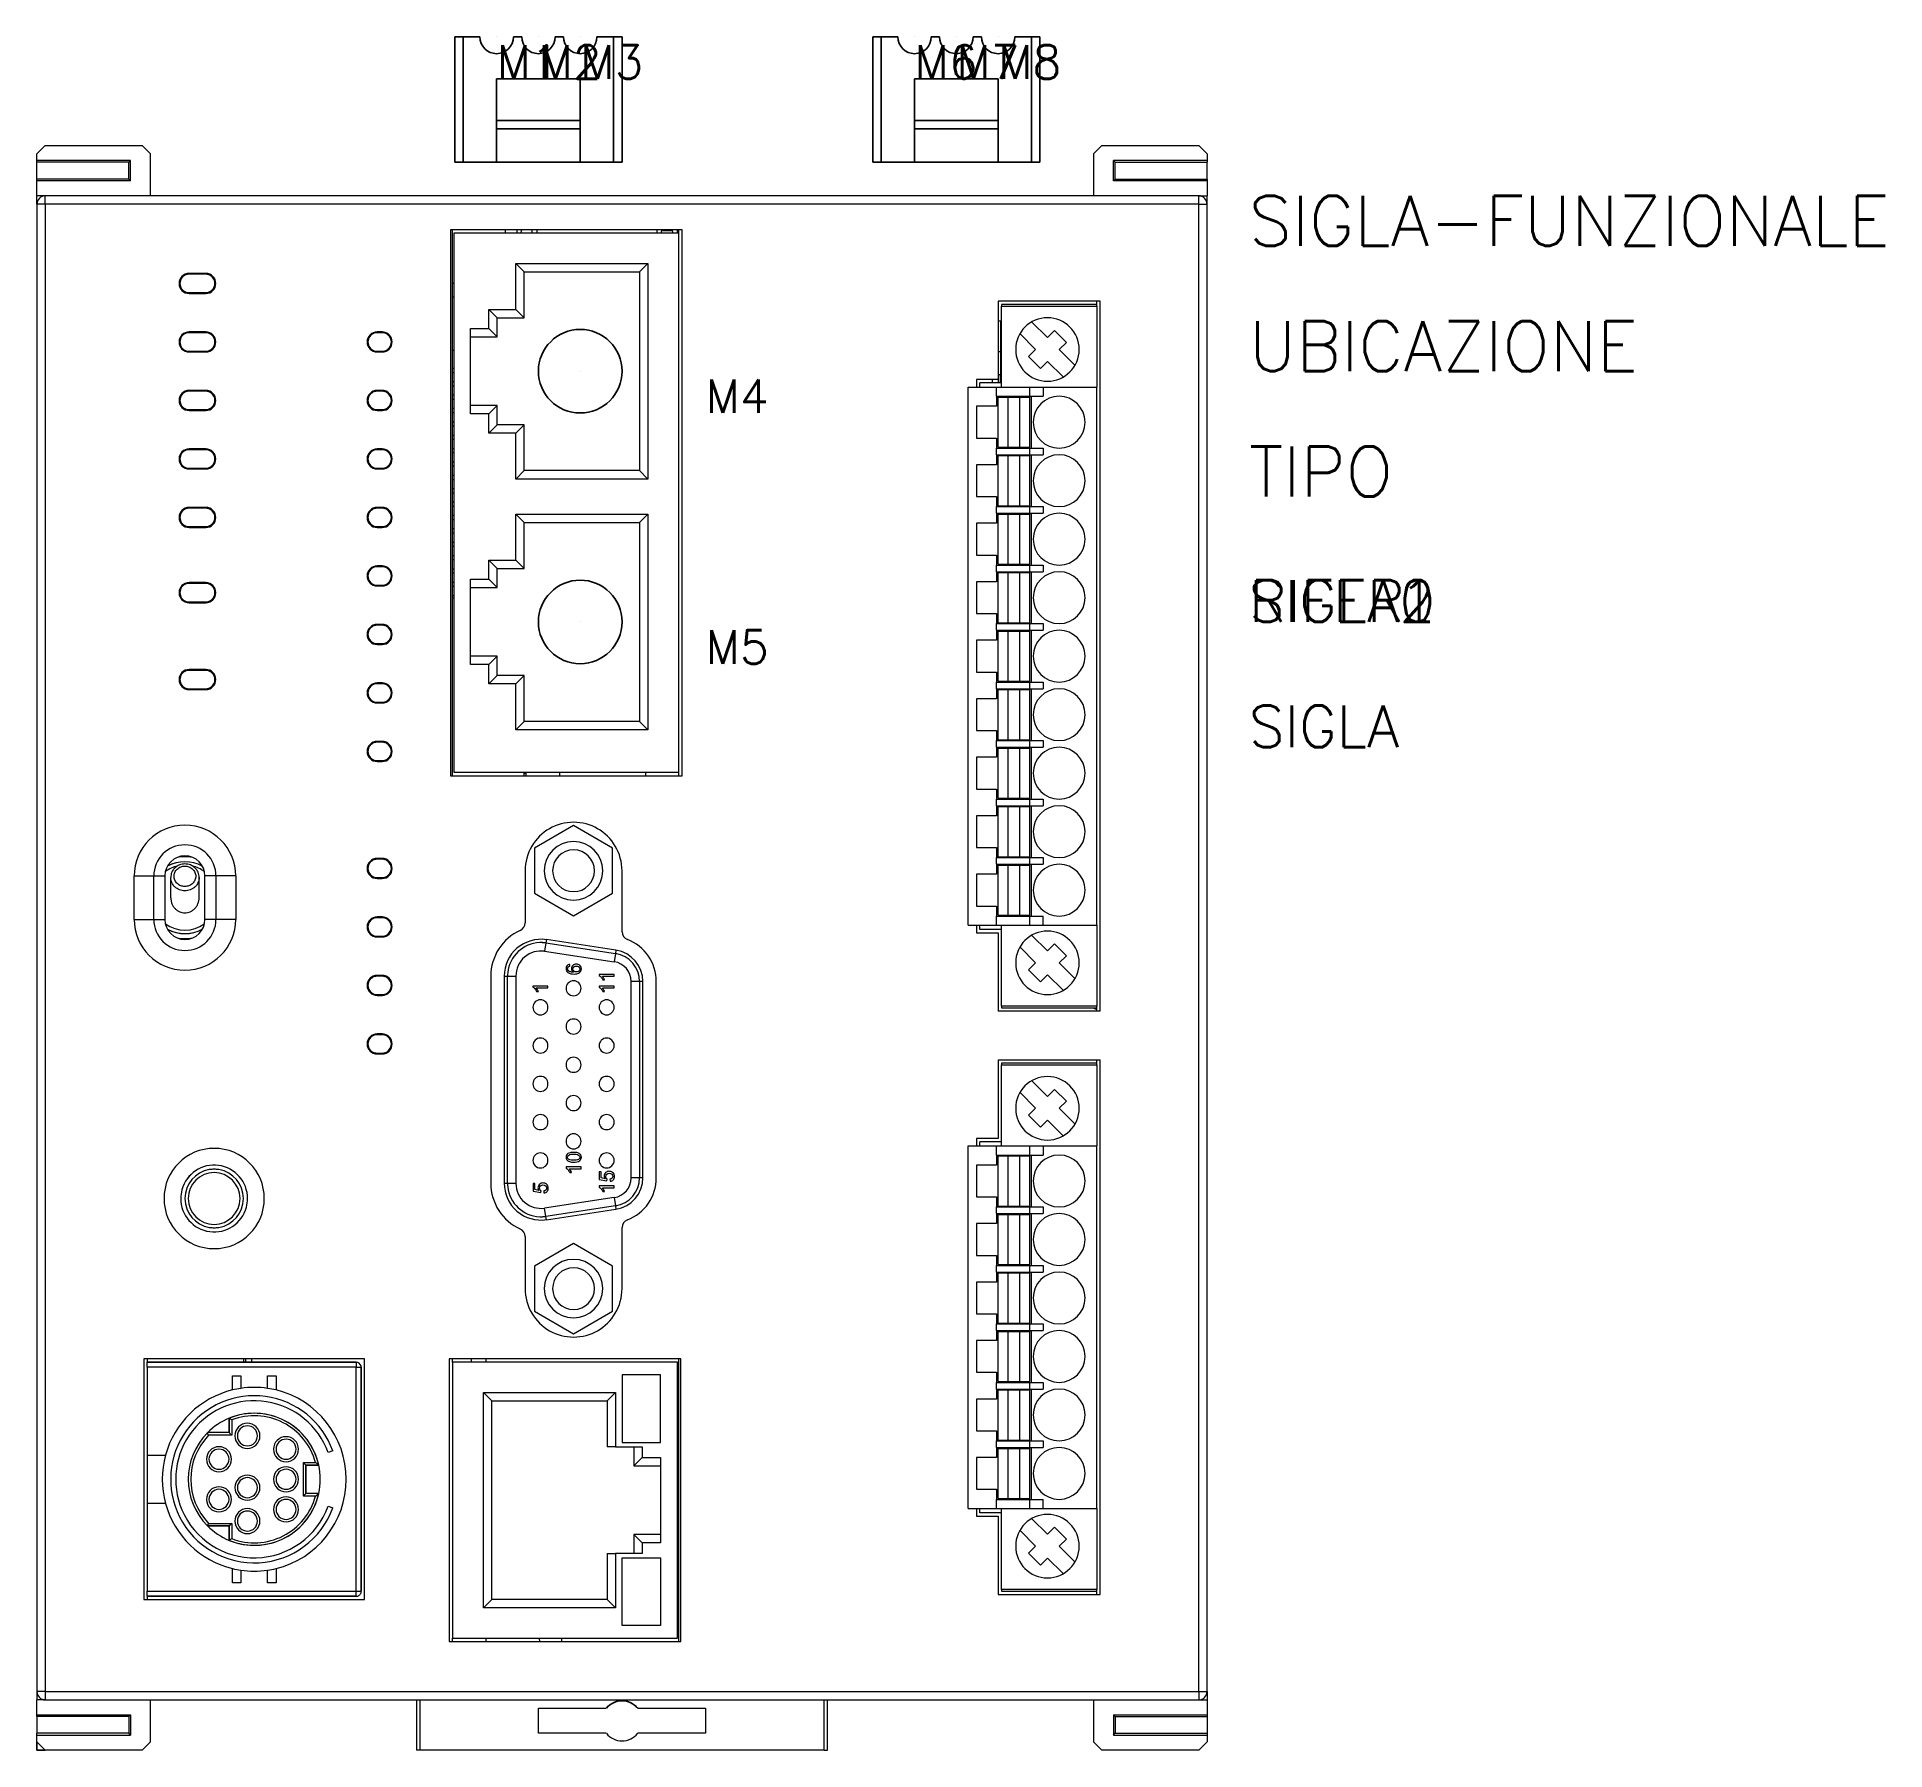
# Model space of a CAD drawing. Extents: x 0 to 111, y 0 to 103.
import ezdxf

# ---------------------------------------------------------------- set-up
doc = ezdxf.new("R2010")
doc.units = 0
doc.header["$LTSCALE"] = 4
doc.layers.get('0').update_dxf_attribs({"linetype": 'CONTINUOUS'})
doc.styles.get("Standard").update_dxf_attribs({"font": 'romans.shx'})

msp = doc.modelspace()

# ---------------------------------------------------------------- linework, layer by layer
for p, q in [((25, 95), (25, 102.5)), ((25, 102.5), (26.5, 102.5)), ((25.5, 95), (25.5, 102.5)), ((28.5, 102.5), (29, 102.5)), ((31, 102.5), (31.5, 102.5)), ((33.5, 102.5), (35, 102.5)), ((34.5, 95), (34.5, 102.5)), ((35, 95), (35, 102.5)), ((50, 95), (50, 102.5)), ((50, 102.5), (51.5, 102.5)), ((50.5, 95), (50.5, 102.5)), ((53.5, 102.5), (54, 102.5)), ((56, 102.5), (56.5, 102.5)), ((58.5, 102.5), (60, 102.5)), ((59.5, 95), (59.5, 102.5)), ((60, 95), (60, 102.5)), ((27.5, 100), (27.5, 95)), ((32.5, 100), (27.5, 100)), ((32.5, 95), (32.5, 100)), ((52.5, 100), (52.5, 95)), ((57.5, 100), (52.5, 100)), ((57.5, 95), (57.5, 100)), ((27.5, 95), (27.5, 97.5)), ((27.5, 97.5), (32.5, 97.5)), ((27.5, 97.5), (27.5, 97)), ((52.5, 95), (52.5, 97.5)), ((52.5, 97.5), (57.5, 97.5)), ((52.5, 97.5), (52.5, 97)), ((27.5, 97), (32.5, 97)), ((52.5, 97), (57.5, 97)), ((25, 95), (35, 95)), ((25, 95), (25.5, 95)), ((35, 95), (34.5, 95)), ((50, 95), (60, 95)), ((50, 95), (50.5, 95)), ((60, 95), (59.5, 95)), ((0, 0.5), (0, 0)), ((0.5, 0), (0, 0))]:
    msp.add_line(p, q)
at = {"color": 7, "linetype": 'Continuous', "lineweight": 0}
for p, q in [((0, 95.5), (0.5, 96)), ((0, 95.1), (0, 95.5)), ((0, 95), (0, 95.1)), ((5.6, 95.1), (0, 95.1)), ((0.5, 96), (6.3, 96)), ((5.6, 95.1), (5.5, 95)), ((5.6, 93.9), (5.6, 95.1)), ((6.8, 95.5), (6.3, 96)), ((6.8, 93), (6.8, 95.5)), ((63.2, 95.5), (63.7, 96)), ((63.2, 95.5), (63.2, 93)), ((63.7, 96), (69.5, 96)), ((70, 95.1), (64.4, 95.1)), ((64.4, 95.1), (64.5, 95)), ((64.4, 93.9), (64.4, 95.1)), ((70, 95.5), (69.5, 96)), ((70, 95.5), (70, 95.1)), ((70, 95.1), (70, 95)), ((0, 94), (0, 95)), ((5.5, 95), (0, 95)), ((0, 93.9), (0, 94)), ((5.5, 94), (0, 94)), ((5.5, 94), (5.5, 95)), ((5.6, 93.9), (5.5, 94)), ((64.4, 93.9), (64.5, 94)), ((64.5, 94), (64.5, 95)), ((64.5, 95), (70, 95)), ((64.5, 94), (70, 94)), ((70, 94), (70, 95)), ((70, 94), (70, 93.9)), ((0, 93), (0, 93.9)), ((5.6, 93.9), (0, 93.9)), ((0, 92.5), (0, 93)), ((0.5, 93), (0, 93)), ((69.5, 93), (0.5, 93)), ((0.5, 92.5), (0.5, 93)), ((70, 93.9), (64.4, 93.9)), ((69.5, 93), (70, 93)), ((69.5, 92.5), (69.5, 93)), ((70, 93.9), (70, 93)), ((70, 92.5), (70, 93)), ((0, 92.5), (0, 3.5)), ((0.5, 92.5), (0, 92.5)), ((69.5, 92.5), (0.5, 92.5)), ((0.5, 92.5), (0.5, 3.5)), ((69.5, 3.5), (69.5, 92.5)), ((69.5, 92.5), (70, 92.5)), ((70, 3.5), (70, 92.5)), ((24.74, 90.96), (24.74, 58.29)), ((38.6, 90.96), (24.74, 90.96)), ((24.85, 58.29), (24.85, 90.96)), ((24.94, 90.76), (24.94, 58.5)), ((38.4, 90.76), (24.94, 90.76)), ((28, 90.96), (28, 90.76)), ((28.7, 90.96), (28.7, 90.76)), ((28.95, 90.76), (29, 90.96)), ((29.65, 90.76), (29.6, 90.96)), ((29.9, 90.96), (29.9, 90.76)), ((37.1, 90.76), (37.1, 90.96)), ((37.35, 90.76), (37.39, 90.92)), ((37.39, 90.92), (38, 90.92)), ((38, 90.92), (38.01, 90.92)), ((38.01, 90.92), (38.01, 90.96)), ((38.05, 90.76), (38.01, 90.92)), ((38.3, 90.96), (38.3, 90.76)), ((38.4, 90.76), (38.4, 90.96)), ((38.4, 58.5), (38.4, 90.76)), ((38.6, 58.29), (38.6, 90.96)), ((28.64, 88.95), (36.54, 88.95)), ((29.14, 88.45), (28.64, 88.95)), ((28.64, 86.2), (28.64, 88.95)), ((29.14, 88.45), (36.04, 88.45)), ((29.14, 85.7), (29.14, 88.45)), ((36.04, 88.45), (36.54, 88.95)), ((36.04, 88.45), (36.04, 76.55)), ((36.54, 88.95), (36.54, 76.05)), ((9.1, 88.35), (9.1, 88.3)), ((10.1, 88.35), (9.1, 88.35)), ((10.1, 88.3), (9.1, 88.3)), ((10.1, 88.35), (10.1, 88.3)), ((24.94, 87.75), (24.85, 87.75)), ((9.1, 87.15), (9.1, 87.2)), ((9.1, 87.2), (10.1, 87.2)), ((9.1, 87.15), (10.1, 87.15)), ((10.1, 87.15), (10.1, 87.2)), ((24.85, 86.95), (24.94, 86.95)), ((63.6, 86.7), (57.5, 86.7)), ((57.5, 86.7), (57.5, 82)), ((57.7, 86.5), (57.7, 86.4)), ((63.4, 86.5), (57.7, 86.5)), ((57.7, 86.4), (63.4, 86.4)), ((57.7, 81.55), (57.7, 86.4)), ((63.4, 86.5), (63.4, 86.7)), ((63.4, 86.4), (63.4, 86.5)), ((63.4, 86.4), (63.4, 81.55)), ((63.6, 44.2), (63.6, 86.7)), ((27.54, 85.7), (27.04, 86.2)), ((27.04, 86.2), (28.64, 86.2)), ((27.04, 85.05), (27.04, 86.2)), ((27.54, 85.7), (29.14, 85.7)), ((27.54, 84.55), (27.54, 85.7)), ((29.14, 85.7), (28.64, 86.2)), ((57.65, 85.5), (57.5, 85.5)), ((57.7, 85.5), (57.65, 85.5)), ((57.65, 85.5), (57.65, 82.3)), ((60.45, 84.51), (59.51, 85.44)), ((9.1, 84.85), (9.1, 84.8)), ((10.1, 84.85), (9.1, 84.85)), ((10.1, 84.8), (9.1, 84.8)), ((10.1, 84.85), (10.1, 84.8)), ((20.35, 84.85), (20.35, 84.8)), ((20.65, 84.85), (20.35, 84.85)), ((20.65, 84.8), (20.35, 84.8)), ((20.65, 84.85), (20.65, 84.8)), ((25.94, 79.95), (25.94, 85.05)), ((25.94, 85.05), (27.04, 85.05)), ((25.94, 84.55), (27.54, 84.55)), ((27.54, 84.55), (27.04, 85.05)), ((58.8, 84.74), (58.81, 84.74)), ((58.81, 84.74), (59.74, 83.8)), ((60.87, 84.93), (60.45, 84.51)), ((61.58, 84.22), (60.87, 84.93)), ((61.16, 83.8), (61.58, 84.22)), ((9.1, 83.65), (9.1, 83.7)), ((9.1, 83.7), (10.1, 83.7)), ((9.1, 83.65), (10.1, 83.65)), ((10.1, 83.65), (10.1, 83.7)), ((20.35, 83.65), (20.35, 83.7)), ((20.35, 83.7), (20.65, 83.7)), ((20.35, 83.65), (20.65, 83.65)), ((20.65, 83.65), (20.65, 83.7)), ((24.85, 83.76), (24.94, 83.76)), ((57.65, 83.65), (57.5, 83.65)), ((59.74, 83.8), (59.32, 83.38)), ((59.32, 83.38), (60.03, 82.67)), ((60.03, 82.67), (60.45, 83.09)), ((60.45, 83.09), (61.39, 82.16)), ((62.09, 82.86), (61.16, 83.8)), ((24.85, 82.68), (24.94, 82.68)), ((24.85, 82.43), (24.94, 82.43)), ((24.85, 81.88), (24.94, 81.88)), ((57.5, 82), (56.2, 82)), ((56.2, 82), (56.2, 81.55)), ((57.15, 82), (57.15, 81.8)), ((57.5, 82.3), (57.65, 82.3)), ((57.5, 82), (57.5, 81.8)), ((57.65, 81.8), (57.65, 82.3)), ((57.7, 82.3), (57.65, 82.3)), ((62.1, 82.86), (62.09, 82.86)), ((9.1, 81.35), (9.1, 81.3)), ((10.1, 81.35), (9.1, 81.35)), ((10.1, 81.3), (9.1, 81.3)), ((10.1, 81.35), (10.1, 81.3)), ((20.35, 81.35), (20.35, 81.3)), ((20.65, 81.35), (20.35, 81.35)), ((20.65, 81.3), (20.35, 81.3)), ((20.65, 81.35), (20.65, 81.3)), ((24.85, 81.63), (24.94, 81.63)), ((24.85, 81.08), (24.94, 81.08)), ((24.85, 80.83), (24.94, 80.83)), ((55.7, 81.55), (57.4, 81.55)), ((55.7, 49.35), (55.7, 81.55)), ((56.4, 81.55), (56.4, 81.8)), ((57.7, 81.8), (56.4, 81.8)), ((57.4, 81.55), (59.4, 81.55)), ((57.4, 81), (57.4, 81.55)), ((57.4, 81), (57.4, 80.4)), ((57.4, 81), (59.4, 81)), ((57.5, 80.95), (58.1, 80.95)), ((57.5, 77.95), (57.5, 80.95)), ((57.5, 77.95), (57.5, 80.95)), ((58.1, 77.95), (58.1, 80.95)), ((58.1, 77.95), (58.1, 80.95)), ((58.1, 80.95), (58.8, 80.95)), ((58.8, 80.95), (59.4, 80.95)), ((58.8, 77.95), (58.8, 80.95)), ((58.8, 77.95), (58.8, 80.95)), ((59.4, 81.55), (60.2, 81.55)), ((59.4, 81), (59.4, 81.55)), ((59.4, 81), (59.5, 81)), ((59.4, 77.95), (59.4, 80.95)), ((59.5, 77.9), (59.5, 81)), ((59.5, 81), (60.2, 81)), ((60.2, 81.55), (63.4, 81.55)), ((60.2, 81.55), (60.2, 81)), ((63.4, 49.35), (63.4, 81.55)), ((9.1, 80.15), (9.1, 80.2)), ((9.1, 80.2), (10.1, 80.2)), ((9.1, 80.15), (10.1, 80.15)), ((10.1, 80.15), (10.1, 80.2)), ((20.35, 80.15), (20.35, 80.2)), ((20.35, 80.2), (20.65, 80.2)), ((20.35, 80.15), (20.65, 80.15)), ((20.65, 80.15), (20.65, 80.2)), ((24.85, 80.28), (24.94, 80.28)), ((24.85, 80.03), (24.94, 80.03)), ((27.54, 80.45), (25.94, 80.45)), ((27.04, 79.95), (25.94, 79.95)), ((27.54, 80.45), (27.04, 79.95)), ((27.04, 78.8), (27.04, 79.95)), ((27.54, 79.3), (27.54, 80.45)), ((57.4, 80.4), (56.2, 80.4)), ((56.2, 80.4), (56.2, 78.5)), ((24.85, 79.48), (24.94, 79.48)), ((24.85, 79.23), (24.94, 79.23)), ((24.85, 78.68), (24.94, 78.68)), ((27.54, 79.3), (27.04, 78.8)), ((28.64, 78.8), (27.04, 78.8)), ((29.14, 79.3), (27.54, 79.3)), ((29.14, 79.3), (28.64, 78.8)), ((28.64, 76.05), (28.64, 78.8)), ((29.14, 76.55), (29.14, 79.3)), ((56.2, 78.5), (57.4, 78.5)), ((57.4, 78.5), (57.4, 77.9)), ((9.1, 77.85), (9.1, 77.8)), ((10.1, 77.85), (9.1, 77.85)), ((10.1, 77.8), (9.1, 77.8)), ((10.1, 77.85), (10.1, 77.8)), ((20.35, 77.85), (20.35, 77.8)), ((20.65, 77.85), (20.35, 77.85)), ((20.65, 77.8), (20.35, 77.8)), ((20.65, 77.85), (20.65, 77.8)), ((24.85, 78.43), (24.94, 78.43)), ((24.85, 77.88), (24.94, 77.88)), ((24.85, 77.63), (24.94, 77.63)), ((57.4, 77.5), (57.4, 77.9)), ((57.4, 77.9), (59.4, 77.9)), ((57.4, 77.5), (57.4, 76.9)), ((57.4, 77.5), (59.4, 77.5)), ((57.5, 77.95), (58.1, 77.95)), ((57.5, 77.45), (58.1, 77.45)), ((57.5, 74.45), (57.5, 77.45)), ((57.5, 74.45), (57.5, 77.45)), ((58.1, 77.95), (58.8, 77.95)), ((58.1, 74.45), (58.1, 77.45)), ((58.1, 74.45), (58.1, 77.45)), ((58.1, 77.45), (58.8, 77.45)), ((58.8, 77.95), (59.4, 77.95)), ((58.8, 77.45), (59.4, 77.45)), ((58.8, 74.45), (58.8, 77.45)), ((58.8, 74.45), (58.8, 77.45)), ((59.4, 77.9), (59.5, 77.9)), ((59.4, 77.5), (59.4, 77.9)), ((59.4, 77.5), (59.5, 77.5)), ((59.4, 74.45), (59.4, 77.45)), ((59.5, 77.9), (60.2, 77.9)), ((59.5, 74.4), (59.5, 77.5)), ((59.5, 77.5), (60.2, 77.5)), ((60.2, 77.9), (60.2, 77.5)), ((9.1, 76.65), (9.1, 76.7)), ((9.1, 76.7), (10.1, 76.7)), ((9.1, 76.65), (10.1, 76.65)), ((10.1, 76.65), (10.1, 76.7)), ((20.35, 76.65), (20.35, 76.7)), ((20.35, 76.7), (20.65, 76.7)), ((20.35, 76.65), (20.65, 76.65)), ((20.65, 76.65), (20.65, 76.7)), ((24.85, 77.08), (24.94, 77.08)), ((24.85, 76.83), (24.94, 76.83)), ((29.14, 76.55), (28.64, 76.05)), ((36.04, 76.55), (29.14, 76.55)), ((36.04, 76.55), (36.54, 76.05)), ((57.4, 76.9), (56.2, 76.9)), ((56.2, 76.9), (56.2, 75)), ((24.85, 76.28), (24.94, 76.28)), ((24.85, 76.03), (24.94, 76.03)), ((24.85, 75.48), (24.94, 75.48)), ((24.85, 75.23), (24.94, 75.23)), ((36.54, 76.05), (28.64, 76.05)), ((9.1, 74.35), (9.1, 74.3)), ((10.1, 74.35), (9.1, 74.35)), ((10.1, 74.3), (9.1, 74.3)), ((10.1, 74.35), (10.1, 74.3)), ((20.35, 74.35), (20.35, 74.3)), ((20.65, 74.35), (20.35, 74.35)), ((20.65, 74.3), (20.35, 74.3)), ((20.65, 74.35), (20.65, 74.3)), ((24.85, 74.68), (24.94, 74.68)), ((24.85, 74.43), (24.94, 74.43)), ((56.2, 75), (57.4, 75)), ((57.4, 75), (57.4, 74.4)), ((57.4, 74), (57.4, 74.4)), ((57.4, 74.4), (59.4, 74.4)), ((57.5, 74.45), (58.1, 74.45)), ((58.1, 74.45), (58.8, 74.45)), ((58.8, 74.45), (59.4, 74.45)), ((59.4, 74.4), (59.5, 74.4)), ((59.4, 74), (59.4, 74.4)), ((59.5, 74.4), (60.2, 74.4)), ((60.2, 74.4), (60.2, 74)), ((9.1, 73.15), (9.1, 73.2)), ((9.1, 73.2), (10.1, 73.2)), ((9.1, 73.15), (10.1, 73.15)), ((10.1, 73.15), (10.1, 73.2)), ((20.35, 73.15), (20.35, 73.2)), ((20.35, 73.2), (20.65, 73.2)), ((20.35, 73.15), (20.65, 73.15)), ((20.65, 73.15), (20.65, 73.2)), ((24.85, 73.88), (24.94, 73.88)), ((24.85, 73.63), (24.94, 73.63)), ((24.85, 73.08), (24.94, 73.08)), ((28.64, 73.95), (36.54, 73.95)), ((28.64, 71.2), (28.64, 73.95)), ((29.14, 73.45), (28.64, 73.95)), ((29.14, 70.7), (29.14, 73.45)), ((29.14, 73.45), (36.04, 73.45)), ((36.04, 73.45), (36.54, 73.95)), ((36.04, 73.45), (36.04, 61.55)), ((36.54, 73.95), (36.54, 61.05)), ((57.4, 73.4), (56.2, 73.4)), ((56.2, 73.4), (56.2, 71.5)), ((57.4, 74), (57.4, 73.4)), ((57.4, 74), (59.4, 74)), ((57.5, 73.95), (58.1, 73.95)), ((57.5, 70.95), (57.5, 73.95)), ((57.5, 70.95), (57.5, 73.95)), ((58.1, 70.95), (58.1, 73.95)), ((58.1, 70.95), (58.1, 73.95)), ((58.1, 73.95), (58.8, 73.95)), ((58.8, 73.95), (59.4, 73.95)), ((58.8, 70.95), (58.8, 73.95)), ((58.8, 70.95), (58.8, 73.95)), ((59.4, 74), (59.5, 74)), ((59.4, 70.95), (59.4, 73.95)), ((59.5, 70.9), (59.5, 74)), ((59.5, 74), (60.2, 74)), ((24.85, 72.83), (24.94, 72.83)), ((24.85, 72.28), (24.94, 72.28)), ((24.85, 72.03), (24.94, 72.03)), ((20.35, 70.85), (20.35, 70.8)), ((20.65, 70.85), (20.35, 70.85)), ((20.65, 70.8), (20.35, 70.8)), ((20.65, 70.85), (20.65, 70.8)), ((24.85, 71.48), (24.94, 71.48)), ((24.85, 71.23), (24.94, 71.23)), ((27.04, 71.2), (28.64, 71.2)), ((27.04, 70.05), (27.04, 71.2)), ((27.54, 70.7), (27.04, 71.2)), ((29.14, 70.7), (28.64, 71.2)), ((56.2, 71.5), (57.4, 71.5)), ((57.4, 71.5), (57.4, 70.9)), ((57.4, 70.5), (57.4, 70.9)), ((57.4, 70.9), (59.4, 70.9)), ((57.5, 70.95), (58.1, 70.95)), ((58.1, 70.95), (58.8, 70.95)), ((58.8, 70.95), (59.4, 70.95)), ((59.4, 70.9), (59.5, 70.9)), ((59.4, 70.5), (59.4, 70.9)), ((59.5, 70.9), (60.2, 70.9)), ((60.2, 70.9), (60.2, 70.5)), ((9.1, 69.85), (9.1, 69.8)), ((10.1, 69.85), (9.1, 69.85)), ((10.1, 69.8), (9.1, 69.8)), ((10.1, 69.85), (10.1, 69.8)), ((20.35, 69.65), (20.35, 69.7)), ((20.35, 69.7), (20.65, 69.7)), ((20.65, 69.65), (20.65, 69.7)), ((24.85, 70.68), (24.94, 70.68)), ((24.85, 70.43), (24.94, 70.43)), ((24.85, 69.88), (24.94, 69.88)), ((25.94, 64.95), (25.94, 70.05)), ((25.94, 70.05), (27.04, 70.05)), ((27.54, 69.55), (27.04, 70.05)), ((27.54, 70.7), (29.14, 70.7)), ((27.54, 69.55), (27.54, 70.7)), ((57.4, 69.9), (56.2, 69.9)), ((56.2, 69.9), (56.2, 68)), ((57.4, 70.5), (57.4, 69.9)), ((57.4, 70.5), (59.4, 70.5)), ((57.5, 70.45), (58.1, 70.45)), ((57.5, 67.45), (57.5, 70.45)), ((57.5, 67.45), (57.5, 70.45)), ((58.1, 67.45), (58.1, 70.45)), ((58.1, 67.45), (58.1, 70.45)), ((58.1, 70.45), (58.8, 70.45)), ((58.8, 70.45), (59.4, 70.45)), ((58.8, 67.45), (58.8, 70.45)), ((58.8, 67.45), (58.8, 70.45)), ((59.4, 70.5), (59.5, 70.5)), ((59.4, 67.45), (59.4, 70.45)), ((59.5, 67.4), (59.5, 70.5)), ((59.5, 70.5), (60.2, 70.5)), ((9.1, 68.65), (9.1, 68.7)), ((9.1, 68.7), (10.1, 68.7)), ((9.1, 68.65), (10.1, 68.65)), ((10.1, 68.65), (10.1, 68.7)), ((20.35, 69.65), (20.65, 69.65)), ((24.85, 69.63), (24.94, 69.63)), ((24.85, 69.08), (24.94, 69.08)), ((24.85, 68.95), (24.94, 68.95)), ((25.94, 69.55), (27.54, 69.55)), ((56.2, 68), (57.4, 68)), ((57.4, 68), (57.4, 67.4)), ((57.5, 67.45), (58.1, 67.45)), ((58.1, 67.45), (58.8, 67.45)), ((58.8, 67.45), (59.4, 67.45)), ((20.35, 67.35), (20.35, 67.3)), ((20.65, 67.35), (20.35, 67.35)), ((20.65, 67.3), (20.35, 67.3)), ((20.65, 67.35), (20.65, 67.3)), ((57.4, 66.4), (56.2, 66.4)), ((56.2, 66.4), (56.2, 64.5)), ((57.4, 67), (57.4, 67.4)), ((57.4, 67.4), (59.4, 67.4)), ((57.4, 67), (57.4, 66.4)), ((57.4, 67), (59.4, 67)), ((57.5, 66.95), (58.1, 66.95)), ((57.5, 63.95), (57.5, 66.95)), ((57.5, 63.95), (57.5, 66.95)), ((58.1, 63.95), (58.1, 66.95)), ((58.1, 63.95), (58.1, 66.95)), ((58.1, 66.95), (58.8, 66.95)), ((58.8, 66.95), (59.4, 66.95)), ((58.8, 63.95), (58.8, 66.95)), ((58.8, 63.95), (58.8, 66.95)), ((59.4, 67.4), (59.5, 67.4)), ((59.4, 67), (59.4, 67.4)), ((59.4, 67), (59.5, 67)), ((59.4, 63.95), (59.4, 66.95)), ((59.5, 67.4), (60.2, 67.4)), ((59.5, 63.9), (59.5, 67)), ((59.5, 67), (60.2, 67)), ((60.2, 67.4), (60.2, 67)), ((20.35, 66.15), (20.35, 66.2)), ((20.35, 66.2), (20.65, 66.2)), ((20.35, 66.15), (20.65, 66.15)), ((20.65, 66.15), (20.65, 66.2)), ((27.54, 65.45), (25.94, 65.45)), ((27.54, 65.45), (27.04, 64.95)), ((27.54, 64.3), (27.54, 65.45)), ((9.1, 64.65), (9.1, 64.6)), ((10.1, 64.65), (9.1, 64.65)), ((10.1, 64.6), (9.1, 64.6)), ((10.1, 64.65), (10.1, 64.6)), ((27.04, 64.95), (25.94, 64.95)), ((27.04, 63.8), (27.04, 64.95)), ((27.54, 64.3), (27.04, 63.8)), ((29.14, 64.3), (27.54, 64.3)), ((29.14, 64.3), (28.64, 63.8)), ((29.14, 61.55), (29.14, 64.3)), ((56.2, 64.5), (57.4, 64.5)), ((57.4, 64.5), (57.4, 63.9)), ((9.1, 63.45), (9.1, 63.5)), ((9.1, 63.5), (10.1, 63.5)), ((9.1, 63.45), (10.1, 63.45)), ((10.1, 63.45), (10.1, 63.5)), ((20.35, 63.85), (20.35, 63.8)), ((20.65, 63.85), (20.35, 63.85)), ((20.65, 63.8), (20.35, 63.8)), ((20.65, 63.85), (20.65, 63.8)), ((28.64, 63.8), (27.04, 63.8)), ((28.64, 61.05), (28.64, 63.8)), ((57.4, 63.5), (57.4, 63.9)), ((57.4, 63.9), (59.4, 63.9)), ((57.4, 63.5), (57.4, 62.9)), ((57.4, 63.5), (59.4, 63.5)), ((57.5, 63.95), (58.1, 63.95)), ((57.5, 63.45), (58.1, 63.45)), ((57.5, 60.45), (57.5, 63.45)), ((57.5, 60.45), (57.5, 63.45)), ((58.1, 63.95), (58.8, 63.95)), ((58.1, 60.45), (58.1, 63.45)), ((58.1, 60.45), (58.1, 63.45)), ((58.1, 63.45), (58.8, 63.45)), ((58.8, 63.95), (59.4, 63.95)), ((58.8, 63.45), (59.4, 63.45)), ((58.8, 60.45), (58.8, 63.45)), ((58.8, 60.45), (58.8, 63.45)), ((59.4, 63.9), (59.5, 63.9)), ((59.4, 63.5), (59.4, 63.9)), ((59.4, 63.5), (59.5, 63.5)), ((59.4, 60.45), (59.4, 63.45)), ((59.5, 63.9), (60.2, 63.9)), ((59.5, 60.4), (59.5, 63.5)), ((59.5, 63.5), (60.2, 63.5)), ((60.2, 63.9), (60.2, 63.5)), ((20.35, 62.65), (20.35, 62.7)), ((20.35, 62.7), (20.65, 62.7)), ((20.35, 62.65), (20.65, 62.65)), ((20.65, 62.65), (20.65, 62.7)), ((57.4, 62.9), (56.2, 62.9)), ((56.2, 62.9), (56.2, 61)), ((29.14, 61.55), (28.64, 61.05)), ((36.54, 61.05), (28.64, 61.05)), ((36.04, 61.55), (29.14, 61.55)), ((36.04, 61.55), (36.54, 61.05)), ((56.2, 61), (57.4, 61)), ((57.4, 61), (57.4, 60.4)), ((20.35, 60.35), (20.35, 60.3)), ((20.65, 60.35), (20.35, 60.35)), ((20.65, 60.3), (20.35, 60.3)), ((20.65, 60.35), (20.65, 60.3)), ((57.4, 60), (57.4, 60.4)), ((57.4, 60.4), (59.4, 60.4)), ((57.4, 60), (57.4, 59.4)), ((57.4, 60), (59.4, 60)), ((57.5, 60.45), (58.1, 60.45)), ((57.5, 59.95), (58.1, 59.95)), ((57.5, 56.95), (57.5, 59.95)), ((57.5, 56.95), (57.5, 59.95)), ((58.1, 60.45), (58.8, 60.45)), ((58.1, 56.95), (58.1, 59.95)), ((58.1, 56.95), (58.1, 59.95)), ((58.1, 59.95), (58.8, 59.95)), ((58.8, 60.45), (59.4, 60.45)), ((58.8, 59.95), (59.4, 59.95)), ((58.8, 56.95), (58.8, 59.95)), ((58.8, 56.95), (58.8, 59.95)), ((59.4, 60.4), (59.5, 60.4)), ((59.4, 60), (59.4, 60.4)), ((59.4, 60), (59.5, 60)), ((59.4, 56.95), (59.4, 59.95)), ((59.5, 60.4), (60.2, 60.4)), ((59.5, 56.9), (59.5, 60)), ((59.5, 60), (60.2, 60)), ((60.2, 60.4), (60.2, 60)), ((20.35, 59.15), (20.35, 59.2)), ((20.35, 59.2), (20.65, 59.2)), ((20.35, 59.15), (20.65, 59.15)), ((20.65, 59.15), (20.65, 59.2)), ((57.4, 59.4), (56.2, 59.4)), ((56.2, 59.4), (56.2, 57.5)), ((24.74, 58.29), (38.6, 58.29)), ((24.94, 58.5), (38.4, 58.5)), ((29.15, 58.29), (29.15, 58.5)), ((29.15, 58.45), (29.25, 58.45)), ((29.25, 58.5), (29.25, 58.29)), ((31.25, 58.5), (31.25, 58.29)), ((36.4, 58.5), (36.4, 58.29)), ((38.4, 58.29), (38.4, 58.5)), ((56.2, 57.5), (57.4, 57.5)), ((57.4, 57.5), (57.4, 56.9)), ((57.4, 56.5), (57.4, 56.9)), ((57.4, 56.9), (59.4, 56.9)), ((57.4, 56.5), (57.4, 55.9)), ((57.4, 56.5), (59.4, 56.5)), ((57.5, 56.95), (58.1, 56.95)), ((57.5, 56.45), (58.1, 56.45)), ((57.5, 53.45), (57.5, 56.45)), ((57.5, 53.45), (57.5, 56.45)), ((58.1, 56.95), (58.8, 56.95)), ((58.1, 53.45), (58.1, 56.45)), ((58.1, 56.45), (58.8, 56.45)), ((58.8, 56.95), (59.4, 56.95)), ((58.8, 56.45), (59.4, 56.45)), ((58.8, 53.45), (58.8, 56.45)), ((58.8, 53.45), (58.8, 56.45)), ((59.4, 56.9), (59.5, 56.9)), ((59.4, 56.5), (59.4, 56.9)), ((59.4, 56.5), (59.5, 56.5)), ((59.4, 53.45), (59.4, 56.45)), ((59.5, 56.9), (60.2, 56.9)), ((59.5, 53.4), (59.5, 56.5)), ((59.5, 56.5), (60.2, 56.5)), ((60.2, 56.9), (60.2, 56.5)), ((32.1, 55.31), (29.76, 53.96)), ((34.44, 53.96), (32.1, 55.31)), ((57.4, 55.9), (56.2, 55.9)), ((56.2, 55.9), (56.2, 54)), ((20.35, 53.35), (20.35, 53.3)), ((20.65, 53.35), (20.35, 53.35)), ((20.65, 53.3), (20.35, 53.3)), ((20.65, 53.35), (20.65, 53.3)), ((29.76, 53.96), (29.76, 51.26)), ((34.44, 51.26), (34.44, 53.96)), ((56.2, 54), (57.4, 54)), ((57.4, 54), (57.4, 53.4)), ((57.4, 53), (57.4, 53.4)), ((57.4, 53.4), (59.4, 53.4)), ((57.5, 53.45), (58.1, 53.45)), ((58.1, 53.45), (58.8, 53.45)), ((58.8, 53.45), (59.4, 53.45)), ((59.4, 53.4), (59.5, 53.4)), ((59.4, 53), (59.4, 53.4)), ((59.5, 53.4), (60.2, 53.4)), ((60.2, 53.4), (60.2, 53)), ((5.81, 49.7), (5.81, 52.3)), ((5.81, 52.3), (6.99, 52.3)), ((6.99, 52.3), (7.65, 52.3)), ((6.99, 49.7), (6.99, 52.3)), ((7.65, 52.3), (7.65, 49.7)), ((8, 51), (8, 52.21)), ((9.7, 51), (9.7, 52.21)), ((10.05, 49.7), (10.05, 52.3)), ((10.71, 52.3), (10.05, 52.3)), ((11.89, 52.3), (10.71, 52.3)), ((10.71, 52.3), (10.71, 49.7)), ((11.89, 52.3), (11.89, 49.7)), ((20.35, 52.15), (20.35, 52.2)), ((20.35, 52.2), (20.65, 52.2)), ((20.35, 52.15), (20.65, 52.15)), ((20.65, 52.15), (20.65, 52.2)), ((29.2, 52.61), (29.2, 49.5)), ((35, 48.96), (35, 52.61)), ((57.4, 52.4), (56.2, 52.4)), ((56.2, 52.4), (56.2, 50.5)), ((57.4, 53), (57.4, 52.4)), ((57.4, 53), (59.4, 53)), ((57.5, 52.95), (58.1, 52.95)), ((57.5, 49.95), (57.5, 52.95)), ((57.5, 49.95), (57.5, 52.95)), ((58.1, 49.95), (58.1, 52.95)), ((58.1, 52.95), (58.8, 52.95)), ((58.8, 52.95), (59.4, 52.95)), ((58.8, 49.95), (58.8, 52.95)), ((58.8, 49.95), (58.8, 52.95)), ((59.4, 53), (59.5, 53)), ((59.4, 49.95), (59.4, 52.95)), ((59.5, 49.9), (59.5, 53)), ((59.5, 53), (60.2, 53)), ((29.76, 51.26), (32.1, 49.91)), ((32.1, 49.91), (34.44, 51.26)), ((20.35, 49.85), (20.35, 49.8)), ((20.65, 49.85), (20.35, 49.85)), ((20.65, 49.8), (20.35, 49.8)), ((20.65, 49.85), (20.65, 49.8)), ((56.2, 50.5), (57.4, 50.5)), ((57.4, 50.5), (57.4, 49.9)), ((57.4, 49.9), (59.4, 49.9)), ((57.4, 49.35), (57.4, 49.9)), ((57.5, 49.95), (58.1, 49.95)), ((58.1, 49.95), (58.8, 49.95)), ((58.8, 49.95), (59.4, 49.95)), ((59.4, 49.9), (59.5, 49.9)), ((59.4, 49.35), (59.4, 49.9)), ((59.5, 49.9), (60.2, 49.9)), ((60.2, 49.35), (60.2, 49.9)), ((5.81, 49.7), (6.99, 49.7)), ((6.99, 49.7), (7.65, 49.7)), ((10.71, 49.7), (10.05, 49.7)), ((11.89, 49.7), (10.71, 49.7)), ((20.35, 48.65), (20.35, 48.7)), ((20.35, 48.7), (20.65, 48.7)), ((20.35, 48.65), (20.65, 48.65)), ((20.65, 48.65), (20.65, 48.7)), ((55.7, 49.35), (57.4, 49.35)), ((56.2, 49.35), (56.2, 48.9)), ((56.2, 48.9), (57.5, 48.9)), ((56.4, 49.1), (56.4, 49.35)), ((57.7, 49.1), (56.4, 49.1)), ((57.4, 49.35), (59.4, 49.35)), ((57.5, 48.9), (57.5, 44.2)), ((57.7, 44.5), (57.7, 49.35)), ((59.4, 49.35), (60.2, 49.35)), ((60.45, 47.81), (59.51, 48.74)), ((60.2, 49.35), (63.4, 49.35)), ((63.4, 49.35), (63.4, 44.5)), ((30.45, 48.29), (30.37, 47.79)), ((30.37, 47.79), (34.53, 47.16)), ((30.48, 48.49), (30.45, 48.29)), ((30.45, 48.29), (34.6, 47.66)), ((30.45, 48.29), (34.6, 47.66)), ((34.63, 47.86), (30.48, 48.49)), ((34.6, 47.66), (34.53, 47.16)), ((34.63, 47.86), (34.6, 47.66)), ((58.8, 48.04), (58.81, 48.04)), ((58.81, 48.04), (59.74, 47.1)), ((60.87, 48.23), (60.45, 47.81)), ((61.58, 47.52), (60.87, 48.23)), ((31.88, 46.9), (31.87, 47.01)), ((59.74, 47.1), (59.32, 46.68)), ((59.32, 46.68), (60.03, 45.97)), ((61.16, 47.1), (61.58, 47.52)), ((62.09, 46.16), (61.16, 47.1)), ((20.35, 46.35), (20.35, 46.3)), ((20.65, 46.35), (20.35, 46.35)), ((20.65, 46.3), (20.35, 46.3)), ((20.65, 46.35), (20.65, 46.3)), ((27.15, 46.31), (27.15, 33.91)), ((27.95, 46.31), (27.95, 33.91)), ((27.95, 46.31), (28.15, 46.31)), ((28.15, 33.91), (28.15, 46.31)), ((28.15, 33.91), (28.15, 46.31)), ((28.15, 46.31), (28.65, 46.31)), ((28.65, 46.31), (28.65, 33.91)), ((29.67, 45.71), (29.67, 45.64)), ((30.57, 45.71), (29.67, 45.71)), ((29.87, 45.6), (30.57, 45.6)), ((29.89, 45.38), (30, 45.38)), ((30.57, 45.6), (30.57, 45.71)), ((33.63, 46.41), (33.63, 46.34)), ((34.53, 46.41), (33.63, 46.41)), ((33.63, 45.71), (33.63, 45.64)), ((34.53, 45.71), (33.63, 45.71)), ((33.83, 46.3), (34.53, 46.3)), ((33.83, 45.6), (34.53, 45.6)), ((33.85, 46.08), (33.96, 46.08)), ((33.85, 45.38), (33.96, 45.38)), ((34.53, 46.3), (34.53, 46.41)), ((34.53, 45.6), (34.53, 45.71)), ((36.05, 45.98), (35.55, 45.98)), ((35.55, 34.24), (35.55, 45.98)), ((36.05, 45.98), (36.05, 34.24)), ((36.05, 45.98), (36.05, 34.24)), ((36.25, 45.98), (36.05, 45.98)), ((36.25, 34.24), (36.25, 45.98)), ((37.05, 34.24), (37.05, 45.98)), ((60.03, 45.97), (60.45, 46.39)), ((60.45, 46.39), (61.39, 45.46)), ((62.1, 46.16), (62.09, 46.16)), ((20.35, 45.15), (20.35, 45.2)), ((20.35, 45.2), (20.65, 45.2)), ((20.35, 45.15), (20.65, 45.15)), ((20.65, 45.15), (20.65, 45.2)), ((63.4, 44.5), (57.7, 44.5)), ((57.7, 44.5), (57.7, 44.4)), ((57.7, 44.4), (63.4, 44.4)), ((63.4, 44.4), (63.4, 44.5)), ((63.4, 44.2), (63.4, 44.4)), ((63.6, 44.2), (57.5, 44.2)), ((20.35, 42.85), (20.35, 42.8)), ((20.65, 42.85), (20.35, 42.85)), ((20.65, 42.8), (20.35, 42.8)), ((20.65, 42.85), (20.65, 42.8)), ((20.35, 41.65), (20.35, 41.7)), ((20.35, 41.7), (20.65, 41.7)), ((20.35, 41.65), (20.65, 41.65)), ((20.65, 41.65), (20.65, 41.7)), ((57.5, 41.3), (63.6, 41.3)), ((57.5, 41.3), (57.5, 36.6)), ((57.7, 41.1), (57.7, 41)), ((63.4, 41.1), (57.7, 41.1)), ((57.7, 41), (63.4, 41)), ((57.7, 36.15), (57.7, 41)), ((63.4, 41.1), (63.4, 41.3)), ((63.4, 41), (63.4, 41.1)), ((63.4, 41), (63.4, 36.15)), ((63.6, 9.3), (63.6, 41.3)), ((60.45, 39.11), (59.51, 40.04)), ((58.8, 39.34), (58.81, 39.34)), ((58.81, 39.34), (59.74, 38.4)), ((60.87, 39.53), (60.45, 39.11)), ((61.58, 38.82), (60.87, 39.53)), ((61.16, 38.4), (61.58, 38.82)), ((59.74, 38.4), (59.32, 37.98)), ((59.32, 37.98), (60.03, 37.27)), ((60.03, 37.27), (60.45, 37.69)), ((60.45, 37.69), (61.39, 36.76)), ((62.09, 37.46), (61.16, 38.4)), ((57.5, 36.6), (56.2, 36.6)), ((56.2, 36.6), (56.2, 36.15)), ((62.1, 37.46), (62.09, 37.46)), ((55.7, 36.15), (57.4, 36.15)), ((55.7, 14.45), (55.7, 36.15)), ((56.4, 36.15), (56.4, 36.4)), ((57.7, 36.4), (56.4, 36.4)), ((57.4, 36.15), (59.4, 36.15)), ((57.4, 35.6), (57.4, 36.15)), ((57.4, 35.6), (57.4, 35)), ((57.4, 35.6), (59.4, 35.6)), ((57.5, 35.55), (58.1, 35.55)), ((57.5, 32.55), (57.5, 35.55)), ((57.5, 32.55), (57.5, 35.55)), ((58.1, 32.55), (58.1, 35.55)), ((58.1, 32.55), (58.1, 35.55)), ((58.1, 35.55), (58.8, 35.55)), ((58.8, 35.55), (59.4, 35.55)), ((58.8, 32.55), (58.8, 35.55)), ((58.8, 32.55), (58.8, 35.55)), ((59.4, 36.15), (60.2, 36.15)), ((59.4, 35.6), (59.4, 36.15)), ((59.4, 35.6), (59.5, 35.6)), ((59.4, 32.55), (59.4, 35.55)), ((59.5, 32.5), (59.5, 35.6)), ((59.5, 35.6), (60.2, 35.6)), ((60.2, 36.15), (63.4, 36.15)), ((60.2, 36.15), (60.2, 35.6)), ((63.4, 14.45), (63.4, 36.15)), ((31.65, 34.89), (31.65, 34.82)), ((32.55, 34.89), (31.65, 34.89)), ((31.85, 34.78), (32.55, 34.78)), ((31.87, 34.56), (31.98, 34.56)), ((32.55, 34.78), (32.55, 34.89)), ((33.75, 34.59), (33.64, 34.59)), ((33.64, 34.59), (33.64, 34.14)), ((33.75, 34.23), (33.75, 34.59)), ((57.4, 35), (56.2, 35)), ((56.2, 35), (56.2, 33.1)), ((27.95, 33.91), (28.15, 33.91)), ((28.15, 33.91), (28.65, 33.91)), ((29.79, 33.89), (29.68, 33.89)), ((29.68, 33.89), (29.68, 33.44)), ((29.68, 33.44), (30.14, 33.35)), ((29.79, 33.53), (29.79, 33.89)), ((30.03, 33.48), (29.79, 33.53)), ((30.14, 33.35), (30.16, 33.46)), ((30.32, 33.45), (30.33, 33.33)), ((33.63, 33.75), (33.63, 33.68)), ((34.53, 33.75), (33.63, 33.75)), ((33.64, 34.14), (34.1, 34.05)), ((33.99, 34.18), (33.75, 34.23)), ((33.83, 33.64), (34.53, 33.64)), ((33.85, 33.42), (33.96, 33.42)), ((34.1, 34.05), (34.12, 34.15)), ((34.28, 34.15), (34.29, 34.03)), ((34.53, 33.64), (34.53, 33.75)), ((36.05, 34.24), (35.55, 34.24)), ((36.25, 34.24), (36.05, 34.24)), ((34.53, 33.06), (30.37, 32.43)), ((30.45, 31.93), (30.37, 32.43)), ((34.6, 32.56), (30.45, 31.93)), ((34.6, 32.56), (30.45, 31.93)), ((30.48, 31.73), (34.63, 32.36)), ((34.53, 33.06), (34.6, 32.56)), ((34.6, 32.56), (34.63, 32.36)), ((56.2, 33.1), (57.4, 33.1)), ((57.4, 33.1), (57.4, 32.5)), ((57.4, 32.1), (57.4, 32.5)), ((57.4, 32.5), (59.4, 32.5)), ((57.4, 32.1), (57.4, 31.5)), ((57.4, 32.1), (59.4, 32.1)), ((57.5, 32.55), (58.1, 32.55)), ((58.1, 32.55), (58.8, 32.55)), ((58.8, 32.55), (59.4, 32.55)), ((59.4, 32.5), (59.5, 32.5)), ((59.4, 32.1), (59.4, 32.5)), ((59.4, 32.1), (59.5, 32.1)), ((59.5, 32.5), (60.2, 32.5)), ((59.5, 29), (59.5, 32.1)), ((59.5, 32.1), (60.2, 32.1)), ((60.2, 32.5), (60.2, 32.1)), ((30.48, 31.73), (30.45, 31.93)), ((35, 27.61), (35, 31.26)), ((57.4, 31.5), (56.2, 31.5)), ((56.2, 31.5), (56.2, 29.6)), ((57.5, 32.05), (58.1, 32.05)), ((57.5, 29.05), (57.5, 32.05)), ((57.5, 29.05), (57.5, 32.05)), ((58.1, 29.05), (58.1, 32.05)), ((58.1, 29.05), (58.1, 32.05)), ((58.1, 32.05), (58.8, 32.05)), ((58.8, 32.05), (59.4, 32.05)), ((58.8, 29.05), (58.8, 32.05)), ((58.8, 29.05), (58.8, 32.05)), ((59.4, 29.05), (59.4, 32.05)), ((29.2, 30.72), (29.2, 27.61)), ((32.1, 30.31), (29.76, 28.96)), ((34.44, 28.96), (32.1, 30.31)), ((29.76, 28.96), (29.76, 26.26)), ((34.44, 26.26), (34.44, 28.96)), ((56.2, 29.6), (57.4, 29.6)), ((57.4, 29.6), (57.4, 29)), ((57.4, 28.6), (57.4, 29)), ((57.4, 29), (59.4, 29)), ((57.5, 29.05), (58.1, 29.05)), ((58.1, 29.05), (58.8, 29.05)), ((58.8, 29.05), (59.4, 29.05)), ((59.4, 29), (59.5, 29)), ((59.4, 28.6), (59.4, 29)), ((59.5, 29), (60.2, 29)), ((60.2, 29), (60.2, 28.6)), ((57.4, 28), (56.2, 28)), ((56.2, 28), (56.2, 26.1)), ((57.4, 28.6), (57.4, 28)), ((57.4, 28.6), (59.4, 28.6)), ((57.5, 28.55), (58.1, 28.55)), ((57.5, 25.55), (57.5, 28.55)), ((57.5, 25.55), (57.5, 28.55)), ((58.1, 25.55), (58.1, 28.55)), ((58.1, 25.55), (58.1, 28.55)), ((58.1, 28.55), (58.8, 28.55)), ((58.8, 28.55), (59.4, 28.55)), ((58.8, 25.55), (58.8, 28.55)), ((58.8, 25.55), (58.8, 28.55)), ((59.4, 28.6), (59.5, 28.6)), ((59.4, 25.55), (59.4, 28.55)), ((59.5, 25.5), (59.5, 28.6)), ((59.5, 28.6), (60.2, 28.6)), ((29.76, 26.26), (32.1, 24.91)), ((32.1, 24.91), (34.44, 26.26)), ((56.2, 26.1), (57.4, 26.1)), ((57.4, 26.1), (57.4, 25.5)), ((57.4, 25.1), (57.4, 25.5)), ((57.4, 25.5), (59.4, 25.5)), ((57.5, 25.55), (58.1, 25.55)), ((58.1, 25.55), (58.8, 25.55)), ((58.8, 25.55), (59.4, 25.55)), ((59.4, 25.5), (59.5, 25.5)), ((59.4, 25.1), (59.4, 25.5)), ((59.5, 25.5), (60.2, 25.5)), ((60.2, 25.5), (60.2, 25.1)), ((57.4, 24.5), (56.2, 24.5)), ((56.2, 24.5), (56.2, 22.6)), ((57.4, 25.1), (57.4, 24.5)), ((57.4, 25.1), (59.4, 25.1)), ((57.5, 25.05), (58.1, 25.05)), ((57.5, 22.05), (57.5, 25.05)), ((57.5, 22.05), (57.5, 25.05)), ((58.1, 22.05), (58.1, 25.05)), ((58.1, 22.05), (58.1, 25.05)), ((58.1, 25.05), (58.8, 25.05)), ((58.8, 25.05), (59.4, 25.05)), ((58.8, 22.05), (58.8, 25.05)), ((58.8, 22.05), (58.8, 25.05)), ((59.4, 25.1), (59.5, 25.1)), ((59.4, 22.05), (59.4, 25.05)), ((59.5, 22), (59.5, 25.1)), ((59.5, 25.1), (60.2, 25.1)), ((19.6, 23.4), (6.4, 23.4)), ((6.4, 23.4), (6.4, 9)), ((6.6, 23.4), (6.6, 23.2)), ((12.35, 23.4), (12.35, 23.2)), ((12.5, 23.2), (12.5, 23.4)), ((12.85, 23.2), (12.85, 23.4)), ((19.6, 9), (19.6, 23.4)), ((38.51, 23.41), (24.65, 23.41)), ((24.65, 23.41), (24.65, 6.5)), ((24.85, 23.21), (24.85, 23.41)), ((26, 23.21), (26, 23.41)), ((26.85, 23.41), (26.85, 23.21)), ((38.4, 6.5), (38.4, 23.41)), ((38.51, 6.5), (38.51, 23.41)), ((6.6, 23.2), (19.1, 23.2)), ((6.6, 22.9), (6.6, 23.2)), ((19.1, 23.2), (6.6, 23.2)), ((6.6, 22.9), (6.6, 17.65)), ((19.1, 22.9), (6.6, 22.9)), ((11.7, 22.4), (12.2, 22.4)), ((11.7, 21.54), (11.7, 22.4)), ((12.2, 22.4), (12.2, 21.64)), ((13.8, 22.4), (14.3, 22.4)), ((13.8, 21.64), (13.8, 22.4)), ((14.3, 22.4), (14.3, 21.54)), ((19.1, 23.2), (19.1, 22.9)), ((19.1, 9.5), (19.1, 22.9)), ((19.1, 22.9), (19.4, 22.9)), ((19.4, 22.9), (19.4, 9.5)), ((19.4, 9.5), (19.4, 22.9)), ((24.85, 23.21), (24.85, 6.7)), ((38.31, 23.21), (24.85, 23.21)), ((37.31, 22.45), (35.01, 22.45)), ((35.01, 22.45), (35.01, 18.4)), ((37.31, 18.4), (37.31, 22.45)), ((38.31, 6.7), (38.31, 23.21)), ((56.2, 22.6), (57.4, 22.6)), ((57.4, 22.6), (57.4, 22)), ((26.71, 21.4), (34.61, 21.4)), ((26.71, 8.5), (26.71, 21.4)), ((26.71, 21.4), (27.21, 20.9)), ((34.11, 20.9), (34.61, 21.4)), ((34.61, 21.4), (34.61, 18.15)), ((57.4, 21.6), (57.4, 22)), ((57.4, 22), (59.4, 22)), ((57.4, 21.6), (57.4, 21)), ((57.4, 21.6), (59.4, 21.6)), ((57.5, 22.05), (58.1, 22.05)), ((57.5, 21.55), (58.1, 21.55)), ((57.5, 18.55), (57.5, 21.55)), ((57.5, 18.55), (57.5, 21.55)), ((58.1, 22.05), (58.8, 22.05)), ((58.1, 18.55), (58.1, 21.55)), ((58.1, 18.55), (58.1, 21.55)), ((58.1, 21.55), (58.8, 21.55)), ((58.8, 22.05), (59.4, 22.05)), ((58.8, 21.55), (59.4, 21.55)), ((58.8, 18.55), (58.8, 21.55)), ((58.8, 18.55), (58.8, 21.55)), ((59.4, 22), (59.5, 22)), ((59.4, 21.6), (59.4, 22)), ((59.4, 21.6), (59.5, 21.6)), ((59.4, 18.55), (59.4, 21.55)), ((59.5, 22), (60.2, 22)), ((59.5, 18.5), (59.5, 21.6)), ((59.5, 21.6), (60.2, 21.6)), ((60.2, 22), (60.2, 21.6)), ((27.21, 20.9), (34.11, 20.9)), ((27.21, 9), (27.21, 20.9)), ((34.11, 20.9), (34.11, 18.15)), ((57.4, 21), (56.2, 21)), ((56.2, 21), (56.2, 19.1)), ((11.5, 18.99), (10.2, 18.99)), ((11.5, 18.99), (10.2, 18.99)), ((11.65, 18.84), (10.26, 18.84)), ((11.5, 19.85), (11.5, 18.99)), ((11.5, 18.99), (11.5, 19.85)), ((11.65, 19.75), (11.65, 18.84)), ((38.4, 19.7), (38.31, 19.7)), ((56.2, 19.1), (57.4, 19.1)), ((57.4, 19.1), (57.4, 18.5)), ((17.7, 17.91), (17.42, 17.81)), ((34.61, 18.15), (34.11, 18.15)), ((34.61, 18.15), (36.21, 18.15)), ((35.01, 18.4), (37.31, 18.4)), ((35.71, 18.15), (35.71, 17)), ((36.21, 18.15), (36.21, 17.5)), ((38.31, 18.56), (38.4, 18.56)), ((57.4, 18.1), (57.4, 18.5)), ((57.4, 18.5), (59.4, 18.5)), ((57.4, 18.1), (57.4, 17.5)), ((57.4, 18.1), (59.4, 18.1)), ((57.5, 18.55), (58.1, 18.55)), ((57.5, 18.05), (58.1, 18.05)), ((57.5, 15.05), (57.5, 18.05)), ((57.5, 15.05), (57.5, 18.05)), ((58.1, 18.55), (58.8, 18.55)), ((58.1, 15.05), (58.1, 18.05)), ((58.1, 15.05), (58.1, 18.05)), ((58.1, 18.05), (58.8, 18.05)), ((58.8, 18.55), (59.4, 18.55)), ((58.8, 18.05), (59.4, 18.05)), ((58.8, 15.05), (58.8, 18.05)), ((58.8, 15.05), (58.8, 18.05)), ((59.4, 18.5), (59.5, 18.5)), ((59.4, 18.1), (59.4, 18.5)), ((59.4, 18.1), (59.5, 18.1)), ((59.4, 15.05), (59.4, 18.05)), ((59.5, 18.5), (60.2, 18.5)), ((59.5, 15), (59.5, 18.1)), ((59.5, 18.1), (60.2, 18.1)), ((60.2, 18.5), (60.2, 18.1)), ((6.6, 17.65), (6.6, 14.75)), ((6.6, 17.65), (7.69, 17.65)), ((15.94, 17.2), (16.67, 17.2)), ((15.94, 15.2), (15.94, 17.2)), ((16.09, 15.35), (16.09, 17.05)), ((16.09, 17.05), (16.86, 17.05)), ((16.86, 17.05), (16.09, 17.05)), ((16.09, 17.05), (16.09, 15.35)), ((35.71, 17), (36.21, 17.5)), ((35.71, 17), (37.31, 17)), ((36.21, 17.5), (37.31, 17.5)), ((37.31, 17.5), (37.31, 12.4)), ((57.4, 17.5), (56.2, 17.5)), ((56.2, 17.5), (56.2, 15.6)), ((38.4, 15.73), (38.31, 15.73)), ((56.2, 15.6), (57.4, 15.6)), ((57.4, 15.6), (57.4, 15)), ((6.6, 14.75), (6.6, 9.5)), ((7.69, 14.75), (6.6, 14.75)), ((16.67, 15.2), (15.94, 15.2)), ((16.86, 15.35), (16.09, 15.35)), ((16.86, 15.35), (16.09, 15.35)), ((17.42, 14.59), (17.7, 14.49)), ((55.7, 14.45), (57.4, 14.45)), ((56.2, 14.45), (56.2, 14)), ((56.4, 14.2), (56.4, 14.45)), ((57.4, 14.45), (57.4, 15)), ((57.4, 15), (59.4, 15)), ((57.4, 14.45), (59.4, 14.45)), ((57.5, 15.05), (58.1, 15.05)), ((57.7, 9.6), (57.7, 14.45)), ((58.1, 15.05), (58.8, 15.05)), ((58.8, 15.05), (59.4, 15.05)), ((59.4, 15), (59.5, 15)), ((59.4, 14.45), (59.4, 15)), ((59.4, 14.45), (60.2, 14.45)), ((59.5, 15), (60.2, 15)), ((60.2, 14.45), (60.2, 15)), ((60.2, 14.45), (63.4, 14.45)), ((63.4, 14.45), (63.4, 9.6)), ((10.2, 13.41), (11.5, 13.41)), ((11.5, 13.41), (10.2, 13.41)), ((10.26, 13.56), (11.65, 13.56)), ((11.5, 13.41), (11.5, 12.55)), ((11.5, 12.55), (11.5, 13.41)), ((11.65, 13.56), (11.65, 12.65)), ((56.2, 14), (57.5, 14)), ((57.7, 14.2), (56.4, 14.2)), ((57.5, 14), (57.5, 9.3)), ((60.45, 12.91), (59.51, 13.84)), ((60.87, 13.33), (60.45, 12.91)), ((61.58, 12.62), (60.87, 13.33)), ((35.71, 12.9), (35.71, 11.75)), ((37.31, 12.9), (35.71, 12.9)), ((35.71, 12.9), (36.21, 12.4)), ((36.21, 12.4), (36.21, 11.75)), ((37.31, 12.4), (36.21, 12.4)), ((38.31, 12.53), (38.4, 12.53)), ((38.4, 12.2), (38.31, 12.2)), ((58.8, 13.14), (58.81, 13.14)), ((58.81, 13.14), (59.74, 12.2)), ((59.74, 12.2), (59.32, 11.78)), ((61.16, 12.2), (61.58, 12.62)), ((62.09, 11.26), (61.16, 12.2)), ((34.11, 11.75), (34.11, 9)), ((34.11, 11.75), (34.61, 11.75)), ((36.21, 11.75), (34.61, 11.75)), ((34.61, 11.75), (34.61, 8.5)), ((35.01, 11.5), (37.31, 11.5)), ((35.01, 7.45), (35.01, 11.5)), ((37.31, 11.5), (37.31, 7.45)), ((59.32, 11.78), (60.03, 11.07)), ((60.03, 11.07), (60.45, 11.49)), ((60.45, 11.49), (61.39, 10.56)), ((62.1, 11.26), (62.09, 11.26)), ((11.7, 10), (11.7, 10.86)), ((12.2, 10), (11.7, 10)), ((12.2, 10.76), (12.2, 10)), ((13.8, 10), (13.8, 10.76)), ((14.3, 10), (13.8, 10)), ((14.3, 10.86), (14.3, 10)), ((6.4, 9), (19.6, 9)), ((6.6, 9.2), (6.6, 9.5)), ((6.6, 9.5), (19.1, 9.5)), ((6.6, 9.2), (6.6, 9)), ((6.6, 9.2), (19.1, 9.2)), ((19.1, 9.2), (6.6, 9.2)), ((19.1, 9.5), (19.4, 9.5)), ((19.1, 9.2), (19.1, 9.5)), ((26.71, 8.5), (27.21, 9)), ((34.11, 9), (27.21, 9)), ((34.61, 8.5), (34.11, 9)), ((57.5, 9.3), (63.6, 9.3)), ((63.4, 9.6), (57.7, 9.6)), ((57.7, 9.6), (57.7, 9.5)), ((57.7, 9.5), (63.4, 9.5)), ((63.4, 9.5), (63.4, 9.6)), ((63.4, 9.3), (63.4, 9.5)), ((34.61, 8.5), (26.71, 8.5)), ((24.85, 6.5), (24.85, 6.7)), ((24.85, 6.7), (38.31, 6.7)), ((26.85, 6.7), (26.85, 6.5)), ((30.03, 6.7), (30.09, 6.5)), ((31.4, 6.5), (31.4, 6.7)), ((37.31, 7.45), (35.01, 7.45)), ((24.65, 6.5), (38.51, 6.5)), ((0, 3.5), (0, 3)), ((0.5, 3.5), (0, 3.5)), ((0.5, 3.5), (69.5, 3.5)), ((0.5, 3.5), (0.5, 3)), ((69.5, 3.5), (69.5, 3)), ((69.5, 3.5), (70, 3.5)), ((70, 3.5), (70, 3)), ((0, 2.1), (0, 3)), ((0.5, 3), (0, 3)), ((0.5, 3), (69.5, 3)), ((6.8, 0.5), (6.8, 3)), ((22.7, 3), (22.7, 0)), ((22.9, 3), (22.9, 0)), ((30, 2.5), (34.06, 2.5)), ((30, 1), (30, 2.5)), ((35.94, 2.5), (40, 2.5)), ((40, 2.5), (40, 1)), ((47.1, 0), (47.1, 3)), ((47.3, 0), (47.3, 3)), ((63.2, 3), (63.2, 0.5)), ((69.5, 3), (70, 3)), ((70, 3), (70, 2.1)), ((0, 2), (0, 2.1)), ((0, 2.1), (5.6, 2.1)), ((0, 2), (0, 1)), ((5.5, 2), (0, 2)), ((5.6, 2.1), (5.5, 2)), ((5.5, 2), (5.5, 1)), ((5.6, 2.1), (5.6, 0.9)), ((64.4, 2.1), (70, 2.1)), ((64.4, 2.1), (64.4, 0.9)), ((64.4, 2.1), (64.5, 2)), ((64.5, 2), (64.5, 1)), ((64.5, 2), (70, 2)), ((70, 2.1), (70, 2)), ((70, 2), (70, 1)), ((0, 0.9), (0, 1)), ((5.5, 1), (0, 1)), ((0, 0.5), (0, 0.9)), ((0, 0.9), (5.6, 0.9)), ((0, 0.5), (0.5, 0)), ((6.3, 0), (0.5, 0)), ((5.6, 0.9), (5.5, 1)), ((6.8, 0.5), (6.3, 0)), ((22.9, 0), (22.7, 0)), ((47.1, 0), (22.9, 0)), ((34.06, 1), (30, 1)), ((40, 1), (35.94, 1)), ((47.1, 0), (47.3, 0)), ((63.2, 0.5), (63.7, 0)), ((69.5, 0), (63.7, 0)), ((64.4, 0.9), (64.5, 1)), ((64.4, 0.9), (70, 0.9)), ((64.5, 1), (70, 1)), ((70, 0.5), (69.5, 0)), ((70, 1), (70, 0.9)), ((70, 0.9), (70, 0.5))]:
    msp.add_line(p, q, dxfattribs=at)
for centre in [(32.5, 82.5), (32.5, 67.5)]:
    msp.add_circle(centre, 2.5)
for centre, radius, start, end in [((27.5, 102.5), 1, 180, 0), ((30, 102.5), 1, 180, 0), ((32.5, 102.5), 1, 180, 0), ((52.5, 102.5), 1, 180, 0), ((55, 102.5), 1, 180, 0), ((57.5, 102.5), 1, 180, 0), ((35, 1.75), 1.2, 38.6822, 141.3178)]:
    msp.add_arc(centre, radius, start, end)
for centre, radius, start, end in [((0.5, 92.5), 0.5, 90, 180), ((69.5, 92.5), 0.5, 0, 90), ((69.5, 92.5), 0.5, 0, 90), ((9.1, 87.75), 0.6, 90, 270), ((9.1, 87.75), 0.55, 108, 252), ((9.1, 87.75), 0.55, 90, 108), ((10.1, 87.75), 0.6, 270, 90), ((10.1, 87.75), 0.55, 72, 90), ((10.1, 87.75), 0.55, 288, 72), ((9.1, 87.75), 0.55, 252, 270), ((10.1, 87.75), 0.55, 270, 288), ((60.45, 83.8), 1.9, 0, 180), ((9.1, 84.25), 0.6, 90, 270), ((9.1, 84.25), 0.55, 108, 252), ((9.1, 84.25), 0.55, 90, 108), ((10.1, 84.25), 0.6, 270, 90), ((10.1, 84.25), 0.55, 72, 90), ((10.1, 84.25), 0.55, 288, 72), ((20.35, 84.25), 0.6, 90, 270), ((20.35, 84.25), 0.55, 108, 252), ((20.35, 84.25), 0.55, 90, 108), ((20.65, 84.25), 0.6, 270, 90), ((20.65, 84.25), 0.55, 72, 90), ((20.65, 84.25), 0.55, 288, 72), ((9.1, 84.25), 0.55, 252, 270), ((10.1, 84.25), 0.55, 270, 288), ((20.35, 84.25), 0.55, 252, 270), ((20.65, 84.25), 0.55, 270, 288), ((60.45, 83.8), 1.9, 180, 0), ((9.1, 80.75), 0.6, 90, 270), ((9.1, 80.75), 0.55, 108, 252), ((9.1, 80.75), 0.55, 90, 108), ((10.1, 80.75), 0.6, 270, 90), ((10.1, 80.75), 0.55, 72, 90), ((10.1, 80.75), 0.55, 288, 72), ((20.35, 80.75), 0.6, 90, 270), ((20.35, 80.75), 0.55, 108, 252), ((20.35, 80.75), 0.55, 90, 108), ((20.65, 80.75), 0.6, 270, 90), ((20.65, 80.75), 0.55, 72, 90), ((20.65, 80.75), 0.55, 288, 72), ((61.15, 79.45), 1.55, 0, 180), ((9.1, 80.75), 0.55, 252, 270), ((10.1, 80.75), 0.55, 270, 288), ((20.35, 80.75), 0.55, 252, 270), ((20.65, 80.75), 0.55, 270, 288), ((61.15, 79.45), 1.55, 180, 0), ((9.1, 77.25), 0.6, 90, 270), ((9.1, 77.25), 0.55, 108, 252), ((9.1, 77.25), 0.55, 90, 108), ((10.1, 77.25), 0.6, 270, 90), ((10.1, 77.25), 0.55, 72, 90), ((10.1, 77.25), 0.55, 288, 72), ((20.35, 77.25), 0.6, 90, 270), ((20.35, 77.25), 0.55, 108, 252), ((20.35, 77.25), 0.55, 90, 108), ((20.65, 77.25), 0.6, 270, 90), ((20.65, 77.25), 0.55, 72, 90), ((20.65, 77.25), 0.55, 288, 72), ((61.15, 75.95), 1.55, 0, 180), ((9.1, 77.25), 0.55, 252, 270), ((10.1, 77.25), 0.55, 270, 288), ((20.35, 77.25), 0.55, 252, 270), ((20.65, 77.25), 0.55, 270, 288), ((61.15, 75.95), 1.55, 180, 0), ((9.1, 73.75), 0.6, 90, 270), ((9.1, 73.75), 0.55, 108, 252), ((9.1, 73.75), 0.55, 90, 108), ((10.1, 73.75), 0.6, 270, 90), ((10.1, 73.75), 0.55, 72, 90), ((10.1, 73.75), 0.55, 288, 72), ((20.35, 73.75), 0.6, 90, 270), ((20.35, 73.75), 0.55, 108, 252), ((20.35, 73.75), 0.55, 90, 108), ((20.65, 73.75), 0.6, 270, 90), ((20.65, 73.75), 0.55, 72, 90), ((20.65, 73.75), 0.55, 288, 72), ((9.1, 73.75), 0.55, 252, 270), ((10.1, 73.75), 0.55, 270, 288), ((20.35, 73.75), 0.55, 252, 270), ((20.65, 73.75), 0.55, 270, 288), ((61.15, 72.45), 1.55, 0, 180), ((61.15, 72.45), 1.55, 180, 0), ((20.35, 70.25), 0.6, 90, 270), ((20.35, 70.25), 0.55, 108, 252), ((20.35, 70.25), 0.55, 90, 108), ((20.65, 70.25), 0.6, 270, 90), ((20.65, 70.25), 0.55, 72, 90), ((20.65, 70.25), 0.55, 288, 72), ((9.1, 69.25), 0.6, 90, 270), ((9.1, 69.25), 0.55, 108, 252), ((9.1, 69.25), 0.55, 90, 108), ((10.1, 69.25), 0.6, 270, 90), ((10.1, 69.25), 0.55, 72, 90), ((10.1, 69.25), 0.55, 288, 72), ((20.35, 70.25), 0.55, 252, 270), ((20.65, 70.25), 0.55, 270, 288), ((61.15, 68.95), 1.55, 0, 180), ((9.1, 69.25), 0.55, 252, 270), ((10.1, 69.25), 0.55, 270, 288), ((61.15, 68.95), 1.55, 180, 0), ((20.35, 66.75), 0.6, 90, 270), ((20.35, 66.75), 0.55, 108, 252), ((20.35, 66.75), 0.55, 90, 108), ((20.65, 66.75), 0.6, 270, 90), ((20.65, 66.75), 0.55, 72, 90), ((20.65, 66.75), 0.55, 288, 72), ((61.15, 65.45), 1.55, 0, 180), ((20.35, 66.75), 0.55, 252, 270), ((20.65, 66.75), 0.55, 270, 288), ((61.15, 65.45), 1.55, 180, 0), ((9.1, 64.05), 0.6, 90, 270), ((9.1, 64.05), 0.55, 108, 252), ((9.1, 64.05), 0.55, 90, 108), ((10.1, 64.05), 0.6, 270, 90), ((10.1, 64.05), 0.55, 72, 90), ((10.1, 64.05), 0.55, 288, 72), ((9.1, 64.05), 0.55, 252, 270), ((10.1, 64.05), 0.55, 270, 288), ((20.35, 63.25), 0.6, 90, 270), ((20.35, 63.25), 0.55, 108, 252), ((20.35, 63.25), 0.55, 90, 108), ((20.65, 63.25), 0.6, 270, 90), ((20.65, 63.25), 0.55, 72, 90), ((20.65, 63.25), 0.55, 288, 72), ((61.15, 61.95), 1.55, 0, 180), ((20.35, 63.25), 0.55, 252, 270), ((20.65, 63.25), 0.55, 270, 288), ((61.15, 61.95), 1.55, 180, 0), ((20.35, 59.75), 0.6, 90, 270), ((20.35, 59.75), 0.55, 108, 252), ((20.35, 59.75), 0.55, 90, 108), ((20.65, 59.75), 0.6, 270, 90), ((20.65, 59.75), 0.55, 72, 90), ((20.65, 59.75), 0.55, 288, 72), ((61.15, 58.45), 1.55, 0, 180), ((20.35, 59.75), 0.55, 252, 270), ((20.65, 59.75), 0.55, 270, 288), ((61.15, 58.45), 1.55, 180, 0), ((61.15, 54.95), 1.55, 0, 180), ((8.85, 52.3), 3.04, 0, 180), ((32.1, 52.61), 2.9, 30.5068, 149.4932), ((32.1, 52.61), 1.75, 90, 270), ((32.1, 52.61), 1.75, 270, 90), ((61.15, 54.95), 1.55, 180, 0), ((8.85, 52.3), 1.86, 0, 180), ((8.85, 52.3), 1.2, 0, 180), ((8.85, 51), 2.15, 61.2017, 118.7983), ((8.85, 51), 2.15, 61.0468, 118.9532), ((8.85, 51), 2.45, 79.2808, 100.7192), ((20.35, 52.75), 0.6, 90, 270), ((20.35, 52.75), 0.55, 108, 252), ((20.35, 52.75), 0.55, 90, 108), ((20.65, 52.75), 0.6, 270, 90), ((20.65, 52.75), 0.55, 72, 90), ((20.65, 52.75), 0.55, 288, 72), ((32.1, 52.61), 2.9, 149.4932, 180), ((32.1, 52.61), 1.25, 90, 270), ((32.1, 52.61), 1.25, 270, 90), ((32.1, 52.61), 2.9, 0, 30.5068), ((8.85, 51), 1.95, 103.2889, 126.589), ((8.85, 51), 1.95, 53.4111, 76.7094), ((20.35, 52.75), 0.55, 252, 270), ((20.65, 52.75), 0.55, 270, 288), ((61.15, 51.45), 1.55, 0, 180), ((61.15, 51.45), 1.55, 180, 0), ((20.35, 49.25), 0.6, 90, 270), ((20.35, 49.25), 0.55, 108, 252), ((20.35, 49.25), 0.55, 90, 108), ((20.65, 49.25), 0.6, 270, 90), ((20.65, 49.25), 0.55, 72, 90), ((20.65, 49.25), 0.55, 288, 72), ((8.85, 49.7), 3.04, 180, 0), ((8.85, 49.7), 1.86, 180, 0), ((8.85, 49.7), 1.2, 180, 0), ((8.85, 51), 1.95, 233.4111, 306.589), ((8.85, 51), 2.15, 241.2017, 298.7983), ((8.85, 51), 2.15, 241.0468, 298.9532), ((20.35, 49.25), 0.55, 252, 270), ((20.65, 49.25), 0.55, 270, 288), ((30.15, 46.31), 3, 114.4743, 180), ((28.7, 49.5), 0.5, 294.4743, 0), ((35.5, 48.96), 0.5, 180, 248.9382), ((60.45, 47.1), 1.9, 0, 180), ((8.85, 51), 2.45, 259.2808, 280.7192), ((30.15, 46.31), 2.2, 81.3826, 180), ((30.15, 46.31), 2, 92.0827, 174.0926), ((30.15, 46.31), 2, 92.0844, 174.0918), ((30.15, 46.31), 1.5, 81.3826, 180), ((30.15, 46.31), 2, 89.9997, 92.0827), ((30.15, 46.31), 2, 90, 92.0844), ((30.15, 46.31), 2, 87.5462, 89.9997), ((30.15, 46.31), 2, 87.6227, 90), ((30.15, 46.31), 2, 87.4832, 87.6227), ((30.15, 46.31), 2, 81.3826, 87.5462), ((30.15, 46.31), 2, 81.3826, 87.4832), ((34.35, 45.98), 1.7, 0, 81.3826), ((34.35, 45.98), 1.7, 0, 81.3826), ((34.35, 45.98), 1.9, 0, 81.3826), ((34.35, 45.98), 2.7, 0, 68.9382), ((30.15, 46.31), 2, 174.0926, 180), ((30.15, 46.31), 2, 174.0918, 180), ((34.35, 45.98), 1.2, 0, 81.3826), ((60.45, 47.1), 1.9, 180, 0), ((20.35, 45.75), 0.6, 90, 270), ((20.35, 45.75), 0.55, 108, 252), ((20.35, 45.75), 0.55, 90, 108), ((20.65, 45.75), 0.6, 270, 90), ((20.65, 45.75), 0.55, 72, 90), ((20.65, 45.75), 0.55, 288, 72), ((32.1, 45.58), 0.45, 90, 270), ((32.1, 45.58), 0.45, 270, 90), ((20.35, 45.75), 0.55, 252, 270), ((20.65, 45.75), 0.55, 270, 288), ((30.12, 44.44), 0.45, 90, 270), ((30.12, 44.44), 0.45, 270, 90), ((34.08, 44.44), 0.45, 90, 270), ((34.08, 44.44), 0.45, 270, 90), ((63.75, 45.25), 1, 238.4989, 247.5), ((63.75, 45.25), 1, 247.5, 249.4532), ((32.1, 43.29), 0.45, 90, 270), ((32.1, 43.29), 0.45, 270, 90), ((20.35, 42.25), 0.6, 90, 270), ((20.35, 42.25), 0.55, 108, 252), ((20.35, 42.25), 0.55, 90, 108), ((20.65, 42.25), 0.6, 270, 90), ((20.65, 42.25), 0.55, 72, 90), ((20.65, 42.25), 0.55, 288, 72), ((30.12, 42.15), 0.45, 90, 270), ((30.12, 42.15), 0.45, 270, 90), ((34.08, 42.15), 0.45, 90, 270), ((34.08, 42.15), 0.45, 270, 90), ((20.35, 42.25), 0.55, 252, 270), ((20.65, 42.25), 0.55, 270, 288), ((32.1, 41), 0.45, 90, 270), ((32.1, 41), 0.45, 270, 90), ((30.12, 39.86), 0.45, 90, 270), ((30.12, 39.86), 0.45, 270, 90), ((34.08, 39.86), 0.45, 90, 270), ((34.08, 39.86), 0.45, 270, 90), ((60.45, 38.4), 1.9, 0, 180), ((32.1, 38.71), 0.45, 90, 270), ((32.1, 38.71), 0.45, 270, 90), ((30.12, 37.57), 0.45, 90, 270), ((30.12, 37.57), 0.45, 270, 90), ((34.08, 37.57), 0.45, 90, 270), ((34.08, 37.57), 0.45, 270, 90), ((60.45, 38.4), 1.9, 180, 0), ((32.1, 36.42), 0.45, 90, 270), ((32.1, 36.42), 0.45, 270, 90), ((10.6, 33), 3, 0, 180), ((30.12, 35.28), 0.45, 90, 270), ((30.12, 35.28), 0.45, 270, 90), ((34.08, 35.28), 0.45, 90, 270), ((34.08, 35.28), 0.45, 270, 90), ((61.15, 34.05), 1.55, 0, 180), ((10.6, 33), 2, 0, 164.8001), ((10.6, 33), 2, 0, 164.7805), ((10.6, 33), 1.75, 99.4852, 260.5142), ((10.6, 33), 1.75, 99.4875, 260.5118), ((10.6, 33), 1.55, 90, 270), ((10.6, 33), 1.75, 90, 99.4852), ((10.6, 33), 1.75, 90, 99.4875), ((10.6, 33), 1.75, 80.5142, 90), ((10.6, 33), 1.75, 80.5118, 90), ((10.6, 33), 1.55, 270, 90), ((10.6, 33), 1.75, 279.4852, 80.5142), ((10.6, 33), 1.75, 279.4875, 80.5118), ((10.6, 33), 2, 164.7805, 180), ((10.6, 33), 2, 164.8001, 180), ((30.15, 33.91), 3, 180, 245.5257), ((30.15, 33.91), 2.2, 180, 278.6174), ((30.15, 33.91), 2, 180, 185.9074), ((30.15, 33.91), 2, 180, 185.9082), ((30.15, 33.91), 2, 185.9074, 267.9173), ((30.15, 33.91), 2, 185.9082, 267.9156), ((30.15, 33.91), 1.5, 180, 278.6174), ((34.35, 34.24), 1.2, 278.6174, 0), ((34.35, 34.24), 1.7, 278.6174, 0), ((34.35, 34.24), 1.7, 278.6174, 0), ((34.35, 34.24), 1.9, 278.6174, 0), ((34.35, 34.24), 2.7, 291.0618, 360), ((61.15, 34.05), 1.55, 180, 0), ((10.6, 33), 3, 180, 0), ((10.6, 33), 2, 180, 344.8001), ((10.6, 33), 2, 180, 344.7805), ((10.6, 33), 2, 344.8001, 0), ((10.6, 33), 2, 344.7805, 0), ((61.15, 30.55), 1.55, 0, 180), ((10.6, 33), 1.75, 260.5142, 270), ((10.6, 33), 1.75, 260.5118, 270), ((10.6, 33), 1.75, 270, 279.4852), ((10.6, 33), 1.75, 270, 279.4875), ((28.7, 30.72), 0.5, 0, 65.5257), ((30.15, 33.91), 2, 267.9173, 270.0003), ((30.15, 33.91), 2, 267.9156, 270), ((30.15, 33.91), 2, 270.0003, 272.4538), ((30.15, 33.91), 2, 270, 272.3773), ((30.15, 33.91), 2, 272.3773, 272.5168), ((30.15, 33.91), 2, 272.4538, 278.6174), ((30.15, 33.91), 2, 272.5168, 278.6174), ((35.5, 31.26), 0.5, 111.0618, 180), ((61.15, 30.55), 1.55, 180, 0), ((32.1, 27.61), 1.75, 90, 270), ((32.1, 27.61), 1.25, 90, 270), ((32.1, 27.61), 1.75, 270, 90), ((32.1, 27.61), 1.25, 270, 90), ((61.15, 27.05), 1.55, 0, 180), ((32.1, 27.61), 2.9, 180, 210.5068), ((32.1, 27.61), 2.9, 329.4932, 0), ((61.15, 27.05), 1.55, 180, 0), ((32.1, 27.61), 2.9, 210.5068, 329.4932), ((61.15, 23.55), 1.55, 0, 180), ((61.15, 23.55), 1.55, 180, 0), ((19.1, 22.9), 0.3, 18, 90), ((19.1, 22.9), 0.3, 18, 90), ((19.1, 22.9), 0.3, 0, 18), ((19.1, 22.9), 0.3, 0, 18), ((13, 16.2), 5.5, 103.672, 164.7141), ((13, 16.2), 5, 20, 206.6667), ((13, 16.2), 5.5, 98.3636, 103.672), ((13, 16.2), 5.5, 90, 98.3636), ((13, 16.2), 5.5, 81.6364, 90), ((13, 16.2), 5.5, 76.328, 81.6364), ((13, 16.2), 5.5, 283.672, 76.328), ((61.15, 20.05), 1.55, 0, 180), ((13, 16.2), 4.7, 20, 202.8571), ((13, 16.2), 3.95, 90, 112.318), ((13, 16.2), 3.95, 12.4267, 112.318), ((13, 16.2), 3.8, 15.2575, 110.8086), ((13, 16.2), 3.95, 12.4267, 90), ((61.15, 20.05), 1.55, 180, 0), ((13, 16.2), 3.95, 135.1423, 224.8577), ((13, 16.2), 3.8, 136.0697, 223.9309), ((13, 16.2), 3.95, 112.318, 135.1423), ((12.59, 18.8), 0.75, 90, 270), ((12.59, 18.8), 0.6, 90, 270), ((12.59, 18.8), 0.75, 270, 90), ((12.59, 18.8), 0.6, 270, 90), ((10.89, 17.4), 0.75, 90, 270), ((10.89, 17.4), 0.6, 90, 270), ((10.89, 17.4), 0.75, 270, 90), ((10.89, 17.4), 0.6, 270, 90), ((14.9, 18), 0.75, 90, 270), ((14.9, 18), 0.6, 90, 270), ((14.9, 18), 0.75, 270, 90), ((14.9, 18), 0.6, 270, 90), ((61.15, 16.55), 1.55, 0, 180), ((13, 16.2), 5.5, 164.7141, 195.2859), ((14.9, 16.2), 0.75, 90, 270), ((14.9, 16.2), 0.6, 90, 270), ((14.9, 16.2), 0.75, 270, 90), ((14.9, 16.2), 0.6, 270, 90), ((13, 16.2), 3.95, 347.5733, 12.4267), ((10.89, 15), 0.75, 90, 270), ((10.89, 15), 0.6, 90, 270), ((10.89, 15), 0.75, 270, 90), ((10.89, 15), 0.6, 270, 90), ((12.59, 15.7), 0.75, 90, 270), ((12.59, 15.7), 0.6, 90, 270), ((12.59, 15.7), 0.75, 270, 90), ((12.59, 15.7), 0.6, 270, 90), ((61.15, 16.55), 1.55, 180, 0), ((13, 16.2), 5.5, 195.2859, 256.328), ((13, 16.2), 5, 206.6667, 340), ((13, 16.2), 4.7, 202.8571, 340), ((13, 16.2), 3.95, 247.682, 347.5733), ((13, 16.2), 3.8, 249.1914, 344.7424), ((12.59, 13.7), 0.75, 90, 270), ((12.59, 13.7), 0.75, 270, 90), ((13, 16.2), 3.95, 270, 347.5733), ((14.9, 14.4), 0.75, 90, 270), ((14.9, 14.4), 0.6, 90, 270), ((14.9, 14.4), 0.75, 270, 90), ((14.9, 14.4), 0.6, 270, 90), ((13, 16.2), 3.95, 224.8577, 247.682), ((12.59, 13.7), 0.6, 90, 270), ((12.59, 13.7), 0.6, 270, 90), ((60.45, 12.2), 1.9, 0, 180), ((13, 16.2), 3.95, 247.682, 270), ((60.45, 12.2), 1.9, 180, 0), ((13, 16.2), 5.5, 256.328, 261.6364), ((13, 16.2), 5.5, 261.6364, 270), ((13, 16.2), 5.5, 270, 278.3636), ((13, 16.2), 5.5, 278.3636, 283.672), ((19.1, 9.5), 0.3, 270, 288), ((19.1, 9.5), 0.3, 270, 288), ((19.1, 9.5), 0.3, 288, 306), ((19.1, 9.5), 0.3, 288, 306), ((19.1, 9.5), 0.3, 306, 324), ((19.1, 9.5), 0.3, 306, 324), ((19.1, 9.5), 0.3, 324, 342), ((19.1, 9.5), 0.3, 324, 342), ((19.1, 9.5), 0.3, 342, 0), ((19.1, 9.5), 0.3, 342, 0), ((0.5, 3.5), 0.5, 180, 270), ((69.5, 3.5), 0.5, 270, 0), ((69.5, 3.5), 0.5, 337.5, 0), ((35, 1.75), 1.2, 131.7244, 141.3178), ((35, 1.75), 1.2, 128.4861, 131.7244), ((35, 1.75), 1.2, 51.2179, 51.5139), ((35, 1.75), 1.2, 38.6822, 51.2179), ((69.5, 3.5), 0.5, 292.5, 315), ((35, 1.75), 1.2, 218.6822, 321.3178)]:
    msp.add_arc(centre, radius, start, end, dxfattribs=at)
for points, start_tangent, end_tangent in [([(8.85, 53.02), (8.68, 53), (8.52, 52.96), (8.38, 52.88), (8.25, 52.78), (8.14, 52.66), (8.06, 52.52), (8.02, 52.37), (8, 52.21)], (-1, 0), (0, -1)), ([(8.85, 51.41), (8.69, 51.42), (8.53, 51.47), (8.38, 51.54), (8.25, 51.64), (8.14, 51.76), (8.07, 51.9), (8.02, 52.05), (8, 52.21)], (-1, 0), (0, 1)), ([(8.85, 51.67), (8.73, 51.68), (8.61, 51.71), (8.49, 51.77), (8.39, 51.84), (8.31, 51.94), (8.25, 52.04), (8.21, 52.16), (8.2, 52.28), (8.21, 52.4), (8.25, 52.51), (8.31, 52.62), (8.39, 52.71), (8.49, 52.79), (8.61, 52.84), (8.73, 52.88), (8.85, 52.89)], (-1, 0), (1, 0)), ([(9.7, 52.21), (9.68, 52.37), (9.64, 52.52), (9.56, 52.66), (9.45, 52.78), (9.32, 52.88), (9.18, 52.96), (9.02, 53), (8.85, 53.02)], (0, 1), (-1, 0)), ([(8.85, 52.89), (8.97, 52.88), (9.09, 52.84), (9.21, 52.79), (9.31, 52.71), (9.39, 52.62), (9.45, 52.51), (9.49, 52.4), (9.5, 52.28), (9.49, 52.16), (9.45, 52.04), (9.39, 51.94), (9.31, 51.84), (9.21, 51.77), (9.09, 51.71), (8.97, 51.68), (8.85, 51.67)], (1, 0), (-1, 0)), ([(9.7, 52.21), (9.68, 52.05), (9.63, 51.9), (9.56, 51.76), (9.45, 51.64), (9.32, 51.54), (9.17, 51.47), (9.01, 51.42), (8.85, 51.41)], (0, -1), (-1, 0)), ([(8, 51), (8.02, 50.82), (8.07, 50.64), (8.15, 50.48), (8.26, 50.35), (8.39, 50.24), (8.54, 50.16), (8.69, 50.11), (8.85, 50.1)], (0, -1), (1, 0)), ([(8.85, 50.1), (9.01, 50.11), (9.16, 50.16), (9.31, 50.24), (9.44, 50.35), (9.55, 50.48), (9.63, 50.64), (9.68, 50.82), (9.7, 51)], (1, 0), (0, 1)), ([(31.71, 46.93), (31.65, 46.76)], (-0.657061, -0.753837), (0, -1)), ([(31.65, 46.76), (31.75, 46.53)], (0, -1), (0.775818, -0.630956)), ([(31.87, 47.01), (31.71, 46.93)], (-0.991454, -0.130454), (-0.657061, -0.753837)), ([(31.74, 46.75), (31.78, 46.86)], (0, 1), (0.728715, 0.684817)), ([(31.77, 46.66), (31.74, 46.75)], (-0.594843, 0.803842), (0, 1)), ([(31.75, 46.53), (32.13, 46.43)], (0.775818, -0.630956), (1, 0)), ([(31.88, 46.57), (31.77, 46.66)], (-0.92564, 0.378406), (-0.594843, 0.803842)), ([(31.78, 46.86), (31.88, 46.9)], (0.728715, 0.684817), (0.974858, 0.222825)), ([(32.09, 46.54), (31.88, 46.57)], (-0.999977, 0.006849), (-0.92564, 0.378406)), ([(32.05, 46.95), (31.97, 46.76)], (-0.723356, -0.690476), (0, -1)), ([(31.97, 46.76), (32, 46.64)], (0, -1), (0.455738, -0.890114)), ([(32, 46.64), (32.09, 46.54)], (0.455739, -0.890114), (0.837863, -0.545881)), ([(32.26, 47.03), (32.05, 46.95)], (-1, 0), (-0.723356, -0.690476)), ([(32.06, 46.74), (32.12, 46.86)], (0, 1), (0.731894, 0.681418)), ([(32.12, 46.61), (32.06, 46.74)], (-0.716309, 0.697784), (0, 1)), ([(32.12, 46.86), (32.26, 46.91)], (0.731894, 0.681418), (1, 0)), ([(32.26, 46.56), (32.12, 46.61)], (-1, 0), (-0.716309, 0.697784)), ([(32.13, 46.43), (32.46, 46.52)], (1, 0), (0.758526, 0.651643)), ([(32.42, 46.99), (32.26, 47.03)], (-0.892157, 0.451725), (-1, 0)), ([(32.26, 46.91), (32.42, 46.86)], (1, 0), (0.748416, -0.66323)), ([(32.37, 46.58), (32.26, 46.56)], (-0.908429, -0.418038), (-1, 0)), ([(32.45, 46.65), (32.37, 46.58)], (-0.533993, -0.845489), (-0.908429, -0.418038)), ([(32.53, 46.89), (32.42, 46.99)], (-0.51721, 0.855859), (-0.892157, 0.451725)), ([(32.42, 46.86), (32.47, 46.74)], (0.748416, -0.66323), (0, -1)), ([(32.47, 46.74), (32.45, 46.65)], (0, -1), (-0.533993, -0.845489)), ([(32.46, 46.52), (32.57, 46.74)], (0.758526, 0.651643), (0, 1)), ([(32.57, 46.74), (32.53, 46.89)], (0, 1), (-0.517209, 0.855859)), ([(29.67, 45.64), (29.79, 45.54)], (0.894427, -0.447213), (0.666506, -0.745499)), ([(29.79, 45.54), (29.89, 45.38)], (0.666506, -0.745499), (0.425361, -0.905024)), ([(29.94, 45.49), (29.87, 45.6)], (-0.509971, 0.860192), (-0.690476, 0.723356)), ([(30, 45.38), (29.94, 45.49)], (-0.336336, 0.941742), (-0.509971, 0.860192)), ([(33.63, 46.34), (33.75, 46.24)], (0.894428, -0.447213), (0.666506, -0.745499)), ([(33.63, 45.64), (33.75, 45.54)], (0.894427, -0.447213), (0.666506, -0.745499)), ([(33.75, 46.24), (33.85, 46.08)], (0.666506, -0.745499), (0.425361, -0.905024)), ([(33.75, 45.54), (33.85, 45.38)], (0.666506, -0.745499), (0.425361, -0.905024)), ([(33.9, 46.19), (33.83, 46.3)], (-0.509971, 0.860192), (-0.690477, 0.723355)), ([(33.9, 45.49), (33.83, 45.6)], (-0.509971, 0.860192), (-0.690476, 0.723356)), ([(33.96, 46.08), (33.9, 46.19)], (-0.336336, 0.941742), (-0.509971, 0.860192)), ([(33.96, 45.38), (33.9, 45.49)], (-0.336336, 0.941742), (-0.509971, 0.860192)), ([(31.68, 35.6), (31.65, 35.47)], (-0.473659, -0.880708), (0, -1)), ([(31.65, 35.47), (31.7, 35.31)], (0, -1), (0.634739, -0.772726)), ([(31.76, 35.69), (31.68, 35.6)], (-0.841634, -0.540048), (-0.473659, -0.880708)), ([(31.74, 35.47), (31.81, 35.6)], (0, 1), (0.817537, 0.575875)), ([(31.8, 35.35), (31.74, 35.47)], (-0.821637, 0.570011), (0, 1)), ([(31.89, 35.74), (31.76, 35.69)], (-0.968803, -0.247834), (-0.841634, -0.540048)), ([(31.81, 35.6), (32.11, 35.65)], (0.817537, 0.575875), (1, 0)), ([(32.11, 35.76), (31.89, 35.74)], (-1, 0), (-0.968803, -0.247833)), ([(32.36, 35.73), (32.11, 35.76)], (-0.948235, 0.317569), (-1, 0)), ([(32.11, 35.65), (32.4, 35.6)], (1, 0), (0.819232, -0.573462)), ([(32.51, 35.63), (32.36, 35.73)], (-0.638018, 0.770022), (-0.948235, 0.317569)), ([(32.4, 35.6), (32.47, 35.47)], (0.819232, -0.573462), (0, -1)), ([(32.47, 35.47), (32.4, 35.34)], (0, -1), (-0.819232, -0.573462)), ([(32.47, 35.27), (32.57, 35.47)], (0.784614, 0.619985), (0, 1)), ([(32.57, 35.47), (32.51, 35.63)], (0, 1), (-0.638018, 0.770022)), ([(31.65, 34.82), (31.77, 34.72)], (0.894427, -0.447213), (0.666506, -0.745499)), ([(31.7, 35.31), (31.85, 35.21)], (0.634739, -0.772726), (0.946882, -0.321582)), ([(31.77, 34.72), (31.87, 34.56)], (0.666506, -0.745499), (0.425361, -0.905024)), ([(32.11, 35.29), (31.8, 35.35)], (-1, 0), (-0.821637, 0.570011)), ([(31.85, 35.21), (32.11, 35.18)], (0.946882, -0.321582), (1, 0)), ([(31.92, 34.68), (31.85, 34.78)], (-0.509971, 0.860192), (-0.690476, 0.723356)), ([(31.98, 34.56), (31.92, 34.68)], (-0.336336, 0.941742), (-0.509971, 0.860192)), ([(32.4, 35.34), (32.11, 35.29)], (-0.819232, -0.573462), (-1, 0)), ([(32.11, 35.18), (32.47, 35.27)], (1, 0), (0.784614, 0.619985)), ([(34.02, 34.55), (33.93, 34.35)], (-0.709107, -0.705101), (0, -1)), ([(33.93, 34.35), (33.99, 34.18)], (0, -1), (0.569695, -0.821856)), ([(34.22, 34.63), (34.02, 34.55)], (-1, 0), (-0.709107, -0.705101)), ([(34.03, 34.32), (34.09, 34.46)], (0, 1), (0.716076, 0.698023)), ([(34.06, 34.22), (34.03, 34.32)], (-0.488032, 0.872826), (0, 1)), ([(34.09, 34.46), (34.23, 34.51)], (0.716076, 0.698023), (1, 0)), ([(34.44, 34.56), (34.22, 34.63)], (-0.782641, 0.622473), (-1, 0)), ([(34.23, 34.51), (34.39, 34.46)], (1, 0), (0.737388, -0.67547)), ([(34.39, 34.46), (34.45, 34.32)], (0.737388, -0.67547), (0, -1)), ([(34.45, 34.32), (34.41, 34.21)], (0, -1), (-0.669769, -0.74257)), ([(34.55, 34.32), (34.44, 34.56)], (0, 1), (-0.782641, 0.622473)), ([(34.48, 34.12), (34.55, 34.32)], (0.663534, 0.748146), (0, 1)), ([(30.06, 33.85), (29.97, 33.65)], (-0.709107, -0.705101), (0, -1)), ([(29.97, 33.65), (30.03, 33.48)], (0, -1), (0.569696, -0.821856)), ([(30.26, 33.93), (30.06, 33.85)], (-1, 0), (-0.709107, -0.705101)), ([(30.07, 33.62), (30.13, 33.76)], (0, 1), (0.716075, 0.698023)), ([(30.1, 33.52), (30.07, 33.62)], (-0.488032, 0.872826), (0, 1)), ([(30.16, 33.46), (30.1, 33.52)], (-0.850265, 0.526355), (-0.488032, 0.872826)), ([(30.13, 33.76), (30.27, 33.81)], (0.716075, 0.698023), (1, 0)), ([(30.48, 33.86), (30.26, 33.93)], (-0.782641, 0.622473), (-1, 0)), ([(30.27, 33.81), (30.43, 33.76)], (1, 0), (0.737388, -0.67547)), ([(30.45, 33.51), (30.32, 33.45)], (-0.669769, -0.74257), (-0.988619, -0.150442)), ([(30.33, 33.33), (30.52, 33.42)], (0.99535, 0.096324), (0.663534, 0.748146)), ([(30.43, 33.76), (30.49, 33.62)], (0.737388, -0.67547), (0, -1)), ([(30.49, 33.62), (30.45, 33.51)], (0, -1), (-0.669769, -0.74257)), ([(30.59, 33.62), (30.48, 33.86)], (0, 1), (-0.782641, 0.622473)), ([(30.52, 33.42), (30.59, 33.62)], (0.663534, 0.748146), (0, 1)), ([(33.63, 33.68), (33.75, 33.58)], (0.894427, -0.447213), (0.666506, -0.745499)), ([(33.75, 33.58), (33.85, 33.42)], (0.666506, -0.745499), (0.425361, -0.905024)), ([(33.9, 33.53), (33.83, 33.64)], (-0.509971, 0.860192), (-0.690476, 0.723356)), ([(33.96, 33.42), (33.9, 33.53)], (-0.336336, 0.941742), (-0.509971, 0.860192)), ([(34.12, 34.15), (34.06, 34.22)], (-0.850265, 0.526356), (-0.488032, 0.872826)), ([(34.41, 34.21), (34.28, 34.15)], (-0.669769, -0.74257), (-0.988619, -0.150442)), ([(34.29, 34.03), (34.48, 34.12)], (0.99535, 0.096325), (0.663534, 0.748146)), ([(10.26, 18.84), (10.24, 18.88), (10.22, 18.93), (10.21, 18.96), (10.2, 18.98), (10.2, 18.99)], (-0.391333, 0.920249), (-0.383007, 0.923745)), ([(11.65, 19.75), (11.6, 19.79), (11.56, 19.82), (11.52, 19.84), (11.51, 19.85), (11.5, 19.85)], (-0.823184, 0.567775), (-0.829715, 0.558187)), ([(11.65, 18.84), (11.6, 18.89), (11.56, 18.93), (11.53, 18.96), (11.51, 18.98), (11.5, 18.99)], (-0.707107, 0.707107), (-0.707922, 0.70629)), ([(15.94, 17.2), (15.99, 17.15), (16.03, 17.11), (16.06, 17.08), (16.08, 17.06), (16.09, 17.05)], (0.707107, -0.707107), (0.707922, -0.70629)), ([(16.67, 17.2), (16.72, 17.16), (16.77, 17.12), (16.8, 17.09), (16.83, 17.07), (16.85, 17.05), (16.86, 17.05)], (0.794719, -0.606977), (0.778809, -0.627262)), ([(15.94, 15.2), (15.99, 15.25), (16.03, 15.29), (16.06, 15.32), (16.08, 15.34), (16.09, 15.35)], (0.707107, 0.707107), (0.70629, 0.707922)), ([(16.67, 15.2), (16.72, 15.24), (16.77, 15.28), (16.8, 15.31), (16.83, 15.33), (16.85, 15.35), (16.86, 15.35)], (0.794719, 0.606977), (0.779408, 0.626517)), ([(10.26, 13.56), (10.24, 13.52), (10.22, 13.47), (10.21, 13.44), (10.2, 13.42), (10.2, 13.41)], (-0.391333, -0.920249), (-0.384403, -0.923165)), ([(11.65, 13.56), (11.6, 13.51), (11.56, 13.47), (11.53, 13.44), (11.51, 13.42), (11.5, 13.41)], (-0.707107, -0.707107), (-0.70629, -0.707922)), ([(11.5, 12.55), (11.51, 12.55), (11.52, 12.56), (11.56, 12.58), (11.6, 12.61), (11.65, 12.65)], (0.829735, 0.558157), (0.823184, 0.567775))]:
    msp.add_spline(points, degree=3, dxfattribs=dict(at, start_tangent=start_tangent, end_tangent=end_tangent))

# ---------------------------------------------------------------- texts
at = {"flags": 9}
for tag, p, s, height in [('F1', (27.5, 102.5), '', 0.00001), ('F2', (30, 102.5), '', 0.00001), ('F3', (32.5, 102.5), '', 0.00001), ('F6', (52.5, 102.5), '', 0.00001), ('F7', (55, 102.5), '', 0.00001), ('F8', (57.5, 102.5), '', 0.00001), ('F4', (32.5, 82.5), '', 0.00001), ('F5', (32.5, 67.5), '', 0.00001), ('TIPOSIG', (0, 0), '3', 0.00000001), ('POSIZIONE', (0, 0), '', 0.00000001), ('P-TABELLA', (0, 0), '', 0.00000001), ('T-TABELLA', (0, 0), '', 0.00000001), ('H-TABELLA', (0, 0), '', 0.00000001), ('CODICE', (0, 0), '1xNNN', 0.00000001), ('ACODICE0', (0, 0), '', 0.00000001), ('ACODICE1', (0, 0), '', 0.00000001), ('ACODICE2', (0, 0), '', 0.00000001), ('ACODICE3', (0, 0), '', 0.00000001), ('ACODICE4', (0, 0), '', 0.00000001), ('ACODICE5', (0, 0), '', 0.00000001), ('ACODICE6', (0, 0), '', 0.00000001), ('ACODICE7', (0, 0), '', 0.00000001), ('ACODICE8', (0, 0), '', 0.00000001), ('ACODICE9', (0, 0), '', 0.00000001), ('NOTE1', (0, 0), '', 0.00000001), ('NOTE2', (0, 0), '', 0.00000001)]:
    msp.add_attdef(tag, p, s, height=height, dxfattribs=at)
at = {"color": 4, "flags": 8}
for tag, p in [('M1', (27.5, 100)), ('M2', (30, 100)), ('M3', (32.5, 100)), ('M6', (52.5, 100)), ('M7', (55, 100)), ('M8', (57.5, 100)), ('M4', (40, 80)), ('M5', (40, 65))]:
    msp.add_attdef(tag, p, '', height=2, dxfattribs=at)
at = {"color": 3}
for tag, p, s, height, flags in [('SIGLA-FUNZIONALE', (72.5, 90), '', 3, 9), ('UBICAZIONE', (72.5, 82.5), '', 3, 8), ('TIPO', (72.5, 75), '', 3, 9), ('SIGLA0', (72.5, 67.5), '', 2.5, 9), ('SIGLA1', (72.5, 67.5), '', 2.5, 9), ('SIGLA2', (72.5, 67.5), '', 2.5, 9), ('RIFER', (72.5, 67.5), 'RIFER ?', 2.5, 8), ('SIGLA', (72.5, 60), 'SIGLA ?', 2.5, 8)]:
    msp.add_attdef(tag, p, s, height=height, dxfattribs=dict(at, flags=flags))
for tag in ['DEN1', 'DEN1-A', 'DEN1-TRAD-ID']:
    msp.add_attdef(tag, (0, 0), '', height=0.00000001)

doc.saveas('drawing.dxf')
